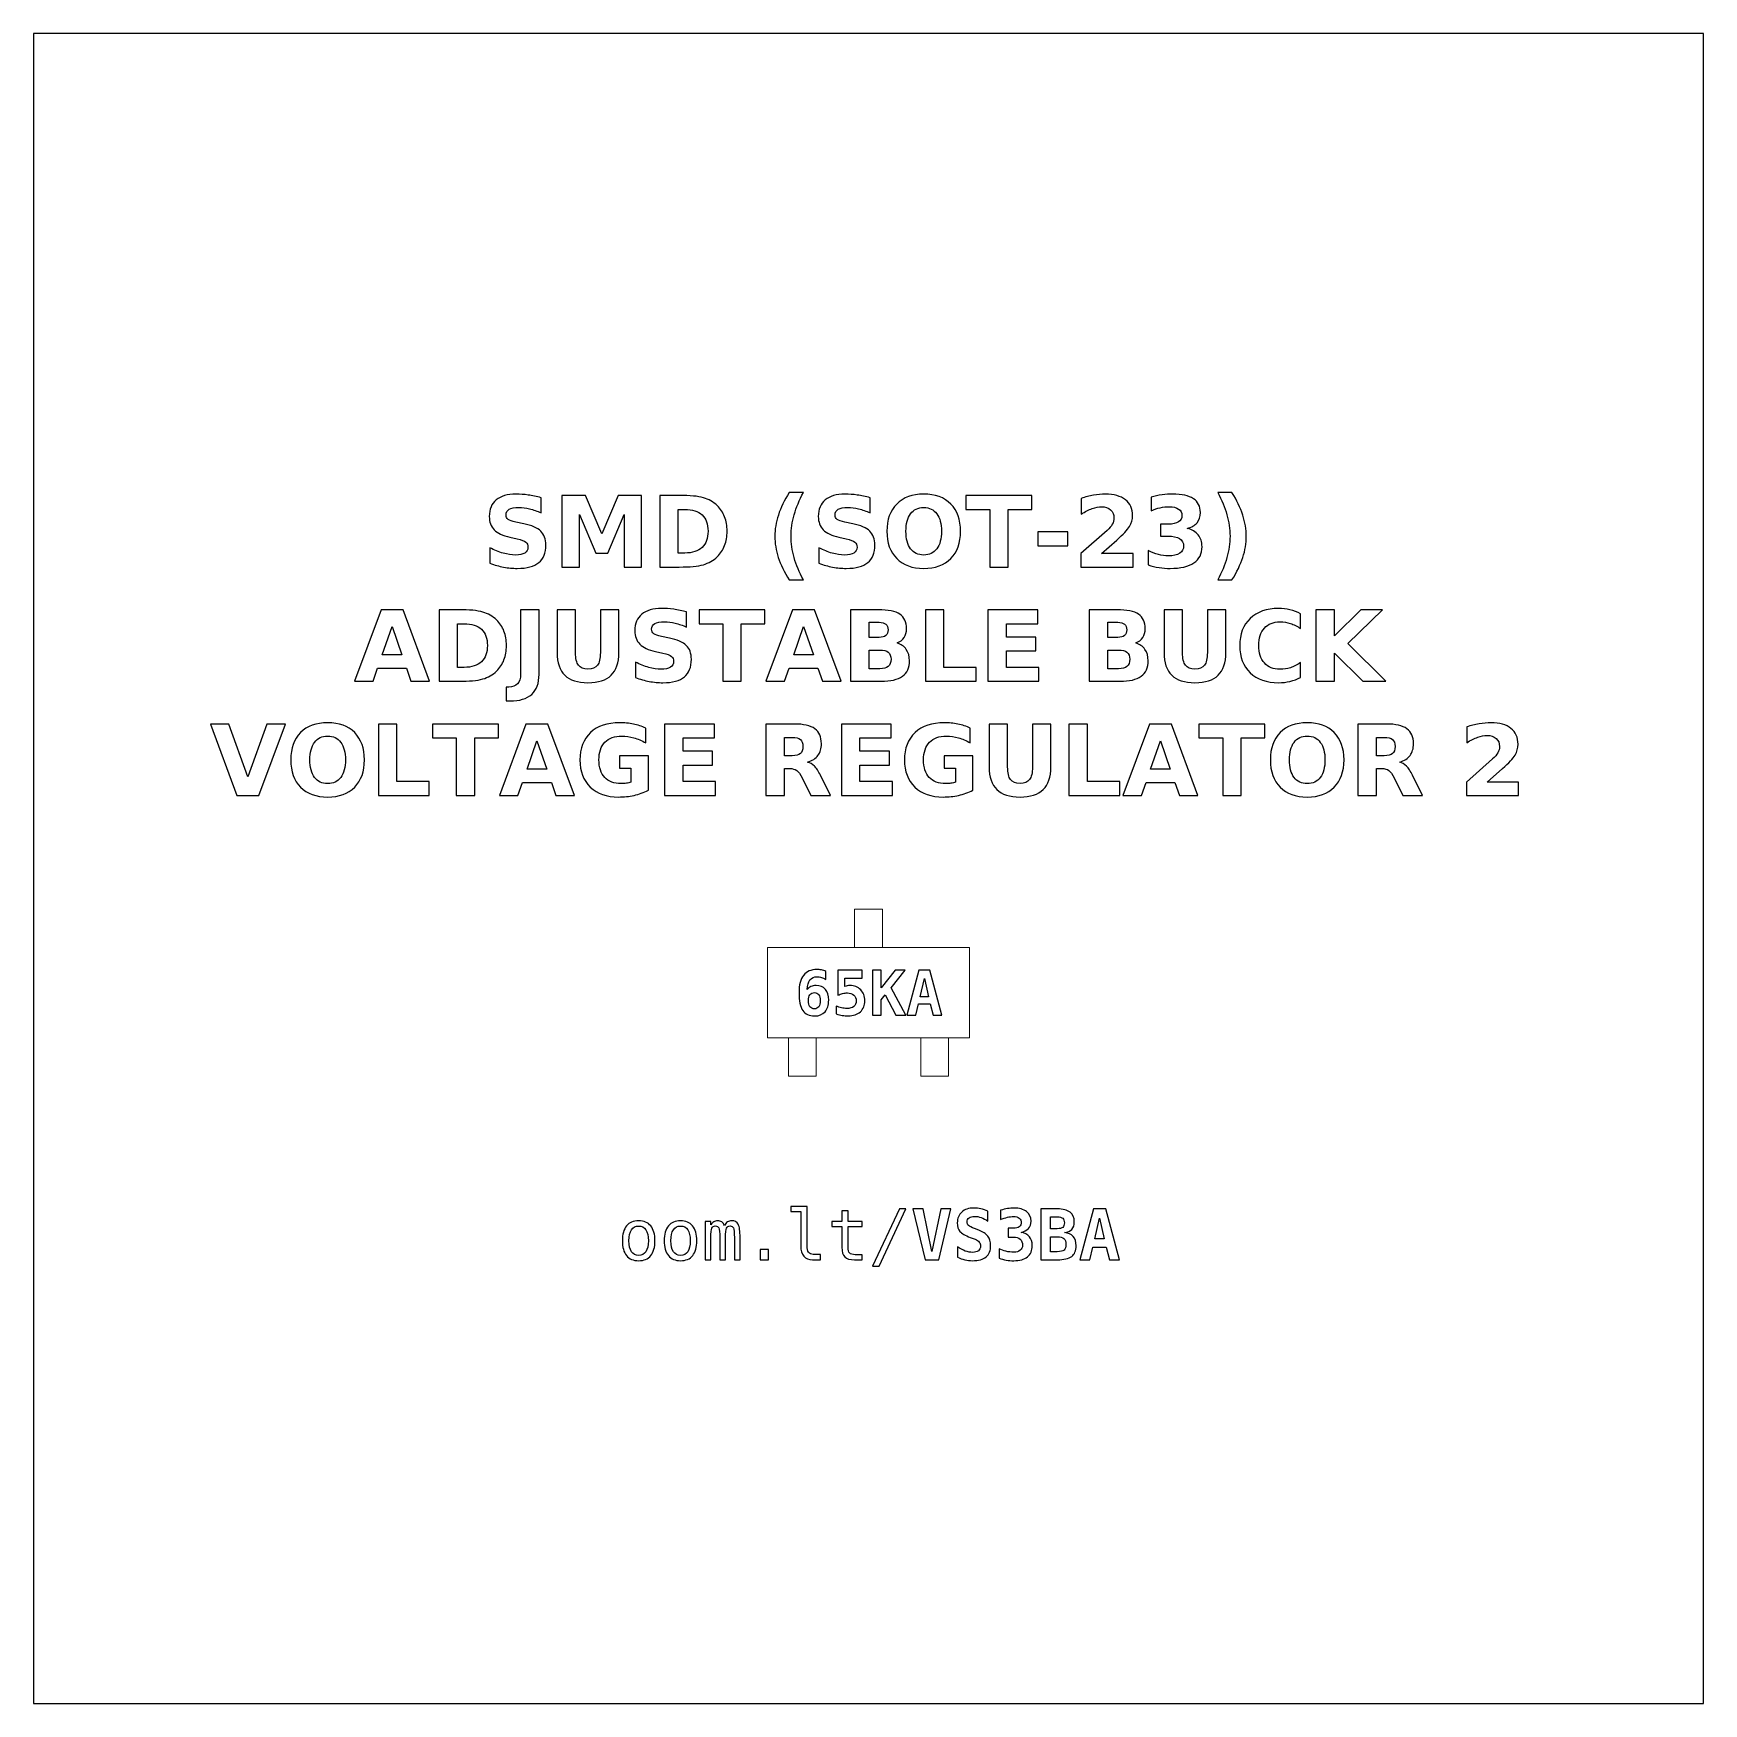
# Model space of a CAD drawing. Header units: centimetres. Extents: x -11.7 to -9.3, y -16.05 to -13.65.
import ezdxf

# ---------------------------------------------------------------- set-up
doc = ezdxf.new("R2010")
doc.units = ezdxf.units.CM
doc.header["$MEASUREMENT"] = 0
doc.layers.add('Layer 1', color=7, linetype='Continuous')

msp = doc.modelspace()

# ---------------------------------------------------------------- linework, layer by layer
at = {"layer": 'Layer 1', "color": 7}
msp.add_lwpolyline([(-11.7, -16.05), (-9.3, -16.05), (-9.3, -13.65), (-11.7, -13.65), (-11.7, -16.05)], close=True, dxfattribs=at)
at = {"layer": 'Layer 1', "color": 7, "lineweight": 9}
for points in [[(-10.52001, -14.96355), (-10.48001, -14.96355), (-10.48001, -14.90855), (-10.52001, -14.90855), (-10.52001, -14.96355)], [(-10.64501, -15.09355), (-10.35501, -15.09355), (-10.35501, -14.96355), (-10.64501, -14.96355), (-10.64501, -15.09355)], [(-10.61501, -15.14855), (-10.57501, -15.14855), (-10.57501, -15.09355), (-10.61501, -15.09355), (-10.61501, -15.14855)], [(-10.42501, -15.14855), (-10.38501, -15.14855), (-10.38501, -15.09355), (-10.42501, -15.09355), (-10.42501, -15.14855)]]:
    msp.add_lwpolyline(points, close=True, dxfattribs=at)
at = {"layer": 'Layer 1', "color": 250}
for points, knots in [([(-10.97049, -14.31715), (-10.97049, -14.31715), (-10.97049, -14.3389), (-10.97049, -14.3389), (-10.97049, -14.3389), (-10.97614, -14.33638), (-10.98166, -14.33448), (-10.98702, -14.33319), (-10.98702, -14.33319), (-10.99241, -14.33189), (-10.99749, -14.33126), (-11.00226, -14.33126), (-11.00226, -14.33126), (-11.00859, -14.33126), (-11.01329, -14.33213), (-11.01633, -14.33387), (-11.01633, -14.33387), (-11.01936, -14.33563), (-11.02087, -14.33834), (-11.02087, -14.34201), (-11.02087, -14.34201), (-11.02087, -14.34476), (-11.01986, -14.34692), (-11.01781, -14.34845), (-11.01781, -14.34845), (-11.01576, -14.34998), (-11.01205, -14.35132), (-11.00666, -14.35242), (-11.00666, -14.35242), (-11.00666, -14.35242), (-10.99537, -14.35468), (-10.99537, -14.35468), (-10.99537, -14.35468), (-10.98392, -14.35699), (-10.97581, -14.36047), (-10.97099, -14.36517), (-10.97099, -14.36517), (-10.96616, -14.36985), (-10.96374, -14.37651), (-10.96374, -14.38514), (-10.96374, -14.38514), (-10.96374, -14.3965), (-10.9671, -14.40494), (-10.97383, -14.41047), (-10.97383, -14.41047), (-10.98056, -14.41599), (-10.99083, -14.41877), (-11.00466, -14.41877), (-11.00466, -14.41877), (-11.0112, -14.41877), (-11.01774, -14.41816), (-11.0243, -14.41691), (-11.0243, -14.41691), (-11.03086, -14.41566), (-11.03745, -14.41383), (-11.04401, -14.41141), (-11.04401, -14.41141), (-11.04401, -14.41141), (-11.04401, -14.38902), (-11.04401, -14.38902), (-11.04401, -14.38902), (-11.03745, -14.3925), (-11.0311, -14.39513), (-11.02496, -14.3969), (-11.02496, -14.3969), (-11.01882, -14.39866), (-11.01292, -14.39955), (-11.00723, -14.39955), (-11.00723, -14.39955), (-11.00144, -14.39955), (-10.997, -14.39859), (-10.99392, -14.39666), (-10.99392, -14.39666), (-10.99083, -14.39473), (-10.98931, -14.39198), (-10.98931, -14.38838), (-10.98931, -14.38838), (-10.98931, -14.38518), (-10.99034, -14.38269), (-10.99243, -14.38095), (-10.99243, -14.38095), (-10.99453, -14.37921), (-10.99869, -14.37764), (-11.00495, -14.37627), (-11.00495, -14.37627), (-11.00495, -14.37627), (-11.01522, -14.37399), (-11.01522, -14.37399), (-11.01522, -14.37399), (-11.0255, -14.37178), (-11.03303, -14.36828), (-11.03778, -14.36345), (-11.03778, -14.36345), (-11.04253, -14.35863), (-11.0449, -14.35212), (-11.0449, -14.34396), (-11.0449, -14.34396), (-11.0449, -14.3337), (-11.04159, -14.32582), (-11.03498, -14.32032), (-11.03498, -14.32032), (-11.02837, -14.31479), (-11.01887, -14.31204), (-11.00645, -14.31204), (-11.00645, -14.31204), (-11.00081, -14.31204), (-10.995, -14.31247), (-10.98902, -14.31331), (-10.98902, -14.31331), (-10.98305, -14.31416), (-10.97687, -14.31543), (-10.97049, -14.31715)], [0, 0, 0, 0, 0.0357143, 0.0357143, 0.0357143, 0.0357143, 0.0714286, 0.0714286, 0.0714286, 0.0714286, 0.1071429, 0.1071429, 0.1071429, 0.1071429, 0.1428571, 0.1428571, 0.1428571, 0.1428571, 0.1785714, 0.1785714, 0.1785714, 0.1785714, 0.2142857, 0.2142857, 0.2142857, 0.2142857, 0.25, 0.25, 0.25, 0.25, 0.2857143, 0.2857143, 0.2857143, 0.2857143, 0.3214286, 0.3214286, 0.3214286, 0.3214286, 0.3571429, 0.3571429, 0.3571429, 0.3571429, 0.3928571, 0.3928571, 0.3928571, 0.3928571, 0.4285714, 0.4285714, 0.4285714, 0.4285714, 0.4642857, 0.4642857, 0.4642857, 0.4642857, 0.5, 0.5, 0.5, 0.5, 0.5357143, 0.5357143, 0.5357143, 0.5357143, 0.5714286, 0.5714286, 0.5714286, 0.5714286, 0.6071429, 0.6071429, 0.6071429, 0.6071429, 0.6428571, 0.6428571, 0.6428571, 0.6428571, 0.6785714, 0.6785714, 0.6785714, 0.6785714, 0.7142857, 0.7142857, 0.7142857, 0.7142857, 0.75, 0.75, 0.75, 0.75, 0.7857143, 0.7857143, 0.7857143, 0.7857143, 0.8214286, 0.8214286, 0.8214286, 0.8214286, 0.8571429, 0.8571429, 0.8571429, 0.8571429, 0.8928571, 0.8928571, 0.8928571, 0.8928571, 0.9285714, 0.9285714, 0.9285714, 0.9285714, 0.9642857, 0.9642857, 0.9642857, 0.9642857, 1, 1, 1, 1]), ([(-10.94046, -14.3139), (-10.94046, -14.3139), (-10.90671, -14.3139), (-10.90671, -14.3139), (-10.90671, -14.3139), (-10.90671, -14.3139), (-10.88326, -14.36896), (-10.88326, -14.36896), (-10.88326, -14.36896), (-10.88326, -14.36896), (-10.8597, -14.3139), (-10.8597, -14.3139), (-10.8597, -14.3139), (-10.8597, -14.3139), (-10.82602, -14.3139), (-10.82602, -14.3139), (-10.82602, -14.3139), (-10.82602, -14.3139), (-10.82602, -14.41677), (-10.82602, -14.41677), (-10.82602, -14.41677), (-10.82602, -14.41677), (-10.85109, -14.41677), (-10.85109, -14.41677), (-10.85109, -14.41677), (-10.85109, -14.41677), (-10.85109, -14.34153), (-10.85109, -14.34153), (-10.85109, -14.34153), (-10.85109, -14.34153), (-10.8748, -14.39699), (-10.8748, -14.39699), (-10.8748, -14.39699), (-10.8748, -14.39699), (-10.89161, -14.39699), (-10.89161, -14.39699), (-10.89161, -14.39699), (-10.89161, -14.39699), (-10.91532, -14.34153), (-10.91532, -14.34153), (-10.91532, -14.34153), (-10.91532, -14.34153), (-10.91532, -14.41677), (-10.91532, -14.41677), (-10.91532, -14.41677), (-10.91532, -14.41677), (-10.94046, -14.41677), (-10.94046, -14.41677), (-10.94046, -14.41677), (-10.94046, -14.41677), (-10.94046, -14.3139), (-10.94046, -14.3139)], [0, 0, 0, 0, 0.0769231, 0.0769231, 0.0769231, 0.0769231, 0.1538462, 0.1538462, 0.1538462, 0.1538462, 0.2307692, 0.2307692, 0.2307692, 0.2307692, 0.3076923, 0.3076923, 0.3076923, 0.3076923, 0.3846154, 0.3846154, 0.3846154, 0.3846154, 0.4615385, 0.4615385, 0.4615385, 0.4615385, 0.5384615, 0.5384615, 0.5384615, 0.5384615, 0.6153846, 0.6153846, 0.6153846, 0.6153846, 0.6923077, 0.6923077, 0.6923077, 0.6923077, 0.7692308, 0.7692308, 0.7692308, 0.7692308, 0.8461538, 0.8461538, 0.8461538, 0.8461538, 0.9230769, 0.9230769, 0.9230769, 0.9230769, 1, 1, 1, 1]), ([(-10.80003, -14.3139), (-10.80003, -14.3139), (-10.77204, -14.3139), (-10.77204, -14.3139), (-10.77204, -14.3139), (-10.75643, -14.3139), (-10.74481, -14.31501), (-10.73717, -14.31724), (-10.73717, -14.31724), (-10.72952, -14.31947), (-10.72296, -14.32324), (-10.71748, -14.32858), (-10.71748, -14.32858), (-10.71266, -14.33321), (-10.70909, -14.33857), (-10.70673, -14.34464), (-10.70673, -14.34464), (-10.70441, -14.35068), (-10.70323, -14.35755), (-10.70323, -14.36524), (-10.70323, -14.36524), (-10.70323, -14.373), (-10.70441, -14.37992), (-10.70673, -14.38601), (-10.70673, -14.38601), (-10.70909, -14.3921), (-10.71266, -14.39746), (-10.71748, -14.40209), (-10.71748, -14.40209), (-10.72301, -14.40743), (-10.72962, -14.4112), (-10.73733, -14.41343), (-10.73733, -14.41343), (-10.74505, -14.41566), (-10.75662, -14.41677), (-10.77204, -14.41677), (-10.77204, -14.41677), (-10.77204, -14.41677), (-10.80003, -14.41677), (-10.80003, -14.41677), (-10.80003, -14.41677), (-10.80003, -14.41677), (-10.80003, -14.3139), (-10.80003, -14.3139)], [0, 0, 0, 0, 0.0909091, 0.0909091, 0.0909091, 0.0909091, 0.1818182, 0.1818182, 0.1818182, 0.1818182, 0.2727273, 0.2727273, 0.2727273, 0.2727273, 0.3636364, 0.3636364, 0.3636364, 0.3636364, 0.4545455, 0.4545455, 0.4545455, 0.4545455, 0.5454545, 0.5454545, 0.5454545, 0.5454545, 0.6363636, 0.6363636, 0.6363636, 0.6363636, 0.7272727, 0.7272727, 0.7272727, 0.7272727, 0.8181818, 0.8181818, 0.8181818, 0.8181818, 0.9090909, 0.9090909, 0.9090909, 0.9090909, 1, 1, 1, 1]), ([(-10.59354, -14.43537), (-10.59354, -14.43537), (-10.614, -14.43537), (-10.614, -14.43537), (-10.614, -14.43537), (-10.62103, -14.42404), (-10.62623, -14.41324), (-10.62957, -14.40301), (-10.62957, -14.40301), (-10.63293, -14.3928), (-10.6346, -14.38267), (-10.6346, -14.3726), (-10.6346, -14.3726), (-10.6346, -14.36254), (-10.63291, -14.35235), (-10.62955, -14.34205), (-10.62955, -14.34205), (-10.62616, -14.33173), (-10.62099, -14.32096), (-10.614, -14.30969), (-10.614, -14.30969), (-10.614, -14.30969), (-10.59354, -14.30969), (-10.59354, -14.30969), (-10.59354, -14.30969), (-10.59942, -14.32058), (-10.60382, -14.33123), (-10.60676, -14.34163), (-10.60676, -14.34163), (-10.6097, -14.35202), (-10.61118, -14.3623), (-10.61118, -14.37246), (-10.61118, -14.37246), (-10.61118, -14.38262), (-10.60972, -14.3929), (-10.60681, -14.40334), (-10.60681, -14.40334), (-10.60389, -14.41376), (-10.59947, -14.42444), (-10.59354, -14.43537)], [0, 0, 0, 0, 0.1, 0.1, 0.1, 0.1, 0.2, 0.2, 0.2, 0.2, 0.3, 0.3, 0.3, 0.3, 0.4, 0.4, 0.4, 0.4, 0.5, 0.5, 0.5, 0.5, 0.6, 0.6, 0.6, 0.6, 0.7, 0.7, 0.7, 0.7, 0.8, 0.8, 0.8, 0.8, 0.9, 0.9, 0.9, 0.9, 1, 1, 1, 1]), ([(-10.4977, -14.31715), (-10.4977, -14.31715), (-10.4977, -14.3389), (-10.4977, -14.3389), (-10.4977, -14.3389), (-10.50335, -14.33638), (-10.50887, -14.33448), (-10.51423, -14.33319), (-10.51423, -14.33319), (-10.51962, -14.33189), (-10.5247, -14.33126), (-10.52947, -14.33126), (-10.52947, -14.33126), (-10.5358, -14.33126), (-10.5405, -14.33213), (-10.54354, -14.33387), (-10.54354, -14.33387), (-10.54657, -14.33563), (-10.54808, -14.33834), (-10.54808, -14.34201), (-10.54808, -14.34201), (-10.54808, -14.34476), (-10.54707, -14.34692), (-10.54502, -14.34845), (-10.54502, -14.34845), (-10.54297, -14.34998), (-10.53926, -14.35132), (-10.53387, -14.35242), (-10.53387, -14.35242), (-10.53387, -14.35242), (-10.52258, -14.35468), (-10.52258, -14.35468), (-10.52258, -14.35468), (-10.51113, -14.35699), (-10.50302, -14.36047), (-10.4982, -14.36517), (-10.4982, -14.36517), (-10.49337, -14.36985), (-10.49095, -14.37651), (-10.49095, -14.38514), (-10.49095, -14.38514), (-10.49095, -14.3965), (-10.49431, -14.40494), (-10.50104, -14.41047), (-10.50104, -14.41047), (-10.50777, -14.41599), (-10.51804, -14.41877), (-10.53187, -14.41877), (-10.53187, -14.41877), (-10.53841, -14.41877), (-10.54495, -14.41816), (-10.55151, -14.41691), (-10.55151, -14.41691), (-10.55807, -14.41566), (-10.56466, -14.41383), (-10.57122, -14.41141), (-10.57122, -14.41141), (-10.57122, -14.41141), (-10.57122, -14.38902), (-10.57122, -14.38902), (-10.57122, -14.38902), (-10.56466, -14.3925), (-10.55831, -14.39513), (-10.55217, -14.3969), (-10.55217, -14.3969), (-10.54603, -14.39866), (-10.54013, -14.39955), (-10.53444, -14.39955), (-10.53444, -14.39955), (-10.52865, -14.39955), (-10.52421, -14.39859), (-10.52113, -14.39666), (-10.52113, -14.39666), (-10.51804, -14.39473), (-10.51652, -14.39198), (-10.51652, -14.38838), (-10.51652, -14.38838), (-10.51652, -14.38518), (-10.51755, -14.38269), (-10.51964, -14.38095), (-10.51964, -14.38095), (-10.52174, -14.37921), (-10.5259, -14.37764), (-10.53216, -14.37627), (-10.53216, -14.37627), (-10.53216, -14.37627), (-10.54243, -14.37399), (-10.54243, -14.37399), (-10.54243, -14.37399), (-10.55271, -14.37178), (-10.56024, -14.36828), (-10.56499, -14.36345), (-10.56499, -14.36345), (-10.56974, -14.35863), (-10.57211, -14.35212), (-10.57211, -14.34396), (-10.57211, -14.34396), (-10.57211, -14.3337), (-10.5688, -14.32582), (-10.56219, -14.32032), (-10.56219, -14.32032), (-10.55558, -14.31479), (-10.54608, -14.31204), (-10.53366, -14.31204), (-10.53366, -14.31204), (-10.52802, -14.31204), (-10.52221, -14.31247), (-10.51623, -14.31331), (-10.51623, -14.31331), (-10.51026, -14.31416), (-10.50408, -14.31543), (-10.4977, -14.31715)], [0, 0, 0, 0, 0.0357143, 0.0357143, 0.0357143, 0.0357143, 0.0714286, 0.0714286, 0.0714286, 0.0714286, 0.1071429, 0.1071429, 0.1071429, 0.1071429, 0.1428571, 0.1428571, 0.1428571, 0.1428571, 0.1785714, 0.1785714, 0.1785714, 0.1785714, 0.2142857, 0.2142857, 0.2142857, 0.2142857, 0.25, 0.25, 0.25, 0.25, 0.2857143, 0.2857143, 0.2857143, 0.2857143, 0.3214286, 0.3214286, 0.3214286, 0.3214286, 0.3571429, 0.3571429, 0.3571429, 0.3571429, 0.3928571, 0.3928571, 0.3928571, 0.3928571, 0.4285714, 0.4285714, 0.4285714, 0.4285714, 0.4642857, 0.4642857, 0.4642857, 0.4642857, 0.5, 0.5, 0.5, 0.5, 0.5357143, 0.5357143, 0.5357143, 0.5357143, 0.5714286, 0.5714286, 0.5714286, 0.5714286, 0.6071429, 0.6071429, 0.6071429, 0.6071429, 0.6428571, 0.6428571, 0.6428571, 0.6428571, 0.6785714, 0.6785714, 0.6785714, 0.6785714, 0.7142857, 0.7142857, 0.7142857, 0.7142857, 0.75, 0.75, 0.75, 0.75, 0.7857143, 0.7857143, 0.7857143, 0.7857143, 0.8214286, 0.8214286, 0.8214286, 0.8214286, 0.8571429, 0.8571429, 0.8571429, 0.8571429, 0.8928571, 0.8928571, 0.8928571, 0.8928571, 0.9285714, 0.9285714, 0.9285714, 0.9285714, 0.9642857, 0.9642857, 0.9642857, 0.9642857, 1, 1, 1, 1]), ([(-10.42068, -14.31204), (-10.40415, -14.31204), (-10.39119, -14.31677), (-10.38183, -14.32625), (-10.38183, -14.32625), (-10.37245, -14.3357), (-10.36777, -14.34875), (-10.36777, -14.36543), (-10.36777, -14.36543), (-10.36777, -14.38206), (-10.37245, -14.39511), (-10.38183, -14.40456), (-10.38183, -14.40456), (-10.39119, -14.41404), (-10.40415, -14.41877), (-10.42068, -14.41877), (-10.42068, -14.41877), (-10.43717, -14.41877), (-10.4501, -14.41404), (-10.45951, -14.40456), (-10.45951, -14.40456), (-10.46889, -14.39511), (-10.4736, -14.38206), (-10.4736, -14.36543), (-10.4736, -14.36543), (-10.4736, -14.34875), (-10.46889, -14.3357), (-10.45951, -14.32625), (-10.45951, -14.32625), (-10.4501, -14.31677), (-10.43717, -14.31204), (-10.42068, -14.31204)], [0, 0, 0, 0, 0.125, 0.125, 0.125, 0.125, 0.25, 0.25, 0.25, 0.25, 0.375, 0.375, 0.375, 0.375, 0.5, 0.5, 0.5, 0.5, 0.625, 0.625, 0.625, 0.625, 0.75, 0.75, 0.75, 0.75, 0.875, 0.875, 0.875, 0.875, 1, 1, 1, 1]), ([(-10.35998, -14.3139), (-10.35998, -14.3139), (-10.26518, -14.3139), (-10.26518, -14.3139), (-10.26518, -14.3139), (-10.26518, -14.3139), (-10.26518, -14.33396), (-10.26518, -14.33396), (-10.26518, -14.33396), (-10.26518, -14.33396), (-10.29928, -14.33396), (-10.29928, -14.33396), (-10.29928, -14.33396), (-10.29928, -14.33396), (-10.29928, -14.41677), (-10.29928, -14.41677), (-10.29928, -14.41677), (-10.29928, -14.41677), (-10.32581, -14.41677), (-10.32581, -14.41677), (-10.32581, -14.41677), (-10.32581, -14.41677), (-10.32581, -14.33396), (-10.32581, -14.33396), (-10.32581, -14.33396), (-10.32581, -14.33396), (-10.35998, -14.33396), (-10.35998, -14.33396), (-10.35998, -14.33396), (-10.35998, -14.33396), (-10.35998, -14.3139), (-10.35998, -14.3139)], [0, 0, 0, 0, 0.125, 0.125, 0.125, 0.125, 0.25, 0.25, 0.25, 0.25, 0.375, 0.375, 0.375, 0.375, 0.5, 0.5, 0.5, 0.5, 0.625, 0.625, 0.625, 0.625, 0.75, 0.75, 0.75, 0.75, 0.875, 0.875, 0.875, 0.875, 1, 1, 1, 1]), ([(-10.16518, -14.39727), (-10.16518, -14.39727), (-10.1199, -14.39727), (-10.1199, -14.39727), (-10.1199, -14.39727), (-10.1199, -14.39727), (-10.1199, -14.41677), (-10.1199, -14.41677), (-10.1199, -14.41677), (-10.1199, -14.41677), (-10.19467, -14.41677), (-10.19467, -14.41677), (-10.19467, -14.41677), (-10.19467, -14.41677), (-10.19467, -14.39727), (-10.19467, -14.39727), (-10.19467, -14.39727), (-10.19467, -14.39727), (-10.15711, -14.36414), (-10.15711, -14.36414), (-10.15711, -14.36414), (-10.15375, -14.3611), (-10.15128, -14.35814), (-10.14968, -14.35525), (-10.14968, -14.35525), (-10.14806, -14.35235), (-10.14726, -14.34934), (-10.14726, -14.34621), (-10.14726, -14.34621), (-10.14726, -14.34139), (-10.14888, -14.33751), (-10.15212, -14.33457), (-10.15212, -14.33457), (-10.15535, -14.33163), (-10.15965, -14.33018), (-10.16504, -14.33018), (-10.16504, -14.33018), (-10.16917, -14.33018), (-10.17369, -14.33107), (-10.17861, -14.33283), (-10.17861, -14.33283), (-10.18352, -14.3346), (-10.18879, -14.33723), (-10.19439, -14.34071), (-10.19439, -14.34071), (-10.19439, -14.34071), (-10.19439, -14.31811), (-10.19439, -14.31811), (-10.19439, -14.31811), (-10.18841, -14.31614), (-10.18251, -14.31463), (-10.17668, -14.3136), (-10.17668, -14.3136), (-10.17084, -14.31256), (-10.16513, -14.31204), (-10.15951, -14.31204), (-10.15951, -14.31204), (-10.14721, -14.31204), (-10.13764, -14.31475), (-10.13082, -14.32018), (-10.13082, -14.32018), (-10.124, -14.32559), (-10.12059, -14.33314), (-10.12059, -14.34285), (-10.12059, -14.34285), (-10.12059, -14.34845), (-10.12204, -14.35367), (-10.12494, -14.35852), (-10.12494, -14.35852), (-10.12783, -14.36336), (-10.13392, -14.36985), (-10.14319, -14.37799), (-10.14319, -14.37799), (-10.14319, -14.37799), (-10.16518, -14.39727), (-10.16518, -14.39727)], [0, 0, 0, 0, 0.0526316, 0.0526316, 0.0526316, 0.0526316, 0.1052632, 0.1052632, 0.1052632, 0.1052632, 0.1578947, 0.1578947, 0.1578947, 0.1578947, 0.2105263, 0.2105263, 0.2105263, 0.2105263, 0.2631579, 0.2631579, 0.2631579, 0.2631579, 0.3157895, 0.3157895, 0.3157895, 0.3157895, 0.3684211, 0.3684211, 0.3684211, 0.3684211, 0.4210526, 0.4210526, 0.4210526, 0.4210526, 0.4736842, 0.4736842, 0.4736842, 0.4736842, 0.5263158, 0.5263158, 0.5263158, 0.5263158, 0.5789474, 0.5789474, 0.5789474, 0.5789474, 0.6315789, 0.6315789, 0.6315789, 0.6315789, 0.6842105, 0.6842105, 0.6842105, 0.6842105, 0.7368421, 0.7368421, 0.7368421, 0.7368421, 0.7894737, 0.7894737, 0.7894737, 0.7894737, 0.8421053, 0.8421053, 0.8421053, 0.8421053, 0.8947368, 0.8947368, 0.8947368, 0.8947368, 0.9473684, 0.9473684, 0.9473684, 0.9473684, 1, 1, 1, 1]), ([(-10.04192, -14.36129), (-10.035, -14.36308), (-10.02971, -14.36621), (-10.02611, -14.37063), (-10.02611, -14.37063), (-10.02251, -14.37507), (-10.0207, -14.38069), (-10.0207, -14.38754), (-10.0207, -14.38754), (-10.0207, -14.39774), (-10.02461, -14.4055), (-10.03241, -14.41082), (-10.03241, -14.41082), (-10.04022, -14.41611), (-10.05161, -14.41877), (-10.06659, -14.41877), (-10.06659, -14.41877), (-10.07188, -14.41877), (-10.07717, -14.41835), (-10.08249, -14.4175), (-10.08249, -14.4175), (-10.08778, -14.41665), (-10.09302, -14.41536), (-10.09822, -14.41367), (-10.09822, -14.41367), (-10.09822, -14.41367), (-10.09822, -14.3932), (-10.09822, -14.3932), (-10.09822, -14.3932), (-10.09326, -14.39567), (-10.08834, -14.39756), (-10.08345, -14.39883), (-10.08345, -14.39883), (-10.07856, -14.40007), (-10.07374, -14.40071), (-10.06901, -14.40071), (-10.06901, -14.40071), (-10.06198, -14.40071), (-10.05659, -14.39948), (-10.05285, -14.39706), (-10.05285, -14.39706), (-10.04911, -14.39462), (-10.04723, -14.39114), (-10.04723, -14.38657), (-10.04723, -14.38657), (-10.04723, -14.38189), (-10.04916, -14.37834), (-10.05299, -14.37594), (-10.05299, -14.37594), (-10.05683, -14.37352), (-10.06249, -14.37232), (-10.06997, -14.37232), (-10.06997, -14.37232), (-10.06997, -14.37232), (-10.08058, -14.37232), (-10.08058, -14.37232), (-10.08058, -14.37232), (-10.08058, -14.37232), (-10.08058, -14.35522), (-10.08058, -14.35522), (-10.08058, -14.35522), (-10.08058, -14.35522), (-10.06943, -14.35522), (-10.06943, -14.35522), (-10.06943, -14.35522), (-10.06275, -14.35522), (-10.05781, -14.35419), (-10.05455, -14.35209), (-10.05455, -14.35209), (-10.05128, -14.35), (-10.04965, -14.34683), (-10.04965, -14.34257), (-10.04965, -14.34257), (-10.04965, -14.33862), (-10.05123, -14.33556), (-10.0544, -14.33342), (-10.0544, -14.33342), (-10.05758, -14.33126), (-10.06205, -14.33018), (-10.06783, -14.33018), (-10.06783, -14.33018), (-10.07211, -14.33018), (-10.07642, -14.33065), (-10.08079, -14.33161), (-10.08079, -14.33161), (-10.08514, -14.33257), (-10.08947, -14.33401), (-10.0938, -14.33589), (-10.0938, -14.33589), (-10.0938, -14.33589), (-10.0938, -14.31646), (-10.0938, -14.31646), (-10.0938, -14.31646), (-10.08855, -14.31498), (-10.08338, -14.31388), (-10.07823, -14.31315), (-10.07823, -14.31315), (-10.07308, -14.31242), (-10.06805, -14.31204), (-10.06308, -14.31204), (-10.06308, -14.31204), (-10.04972, -14.31204), (-10.03971, -14.31423), (-10.03307, -14.31863), (-10.03307, -14.31863), (-10.02644, -14.323), (-10.02313, -14.32961), (-10.02313, -14.33843), (-10.02313, -14.33843), (-10.02313, -14.34443), (-10.0247, -14.34937), (-10.02788, -14.3532), (-10.02788, -14.3532), (-10.03105, -14.35703), (-10.03573, -14.35974), (-10.04192, -14.36129)], [0, 0, 0, 0, 0.0344828, 0.0344828, 0.0344828, 0.0344828, 0.0689655, 0.0689655, 0.0689655, 0.0689655, 0.1034483, 0.1034483, 0.1034483, 0.1034483, 0.137931, 0.137931, 0.137931, 0.137931, 0.1724138, 0.1724138, 0.1724138, 0.1724138, 0.2068966, 0.2068966, 0.2068966, 0.2068966, 0.2413793, 0.2413793, 0.2413793, 0.2413793, 0.2758621, 0.2758621, 0.2758621, 0.2758621, 0.3103448, 0.3103448, 0.3103448, 0.3103448, 0.3448276, 0.3448276, 0.3448276, 0.3448276, 0.3793103, 0.3793103, 0.3793103, 0.3793103, 0.4137931, 0.4137931, 0.4137931, 0.4137931, 0.4482759, 0.4482759, 0.4482759, 0.4482759, 0.4827586, 0.4827586, 0.4827586, 0.4827586, 0.5172414, 0.5172414, 0.5172414, 0.5172414, 0.5517241, 0.5517241, 0.5517241, 0.5517241, 0.5862069, 0.5862069, 0.5862069, 0.5862069, 0.6206897, 0.6206897, 0.6206897, 0.6206897, 0.6551724, 0.6551724, 0.6551724, 0.6551724, 0.6896552, 0.6896552, 0.6896552, 0.6896552, 0.7241379, 0.7241379, 0.7241379, 0.7241379, 0.7586207, 0.7586207, 0.7586207, 0.7586207, 0.7931034, 0.7931034, 0.7931034, 0.7931034, 0.8275862, 0.8275862, 0.8275862, 0.8275862, 0.862069, 0.862069, 0.862069, 0.862069, 0.8965517, 0.8965517, 0.8965517, 0.8965517, 0.9310345, 0.9310345, 0.9310345, 0.9310345, 0.9655172, 0.9655172, 0.9655172, 0.9655172, 1, 1, 1, 1]), ([(-9.99817, -14.43537), (-9.99229, -14.42444), (-9.98787, -14.41376), (-9.98493, -14.40334), (-9.98493, -14.40334), (-9.98199, -14.3929), (-9.98053, -14.38262), (-9.98053, -14.37246), (-9.98053, -14.37246), (-9.98053, -14.3623), (-9.98199, -14.35202), (-9.98493, -14.34163), (-9.98493, -14.34163), (-9.98787, -14.33123), (-9.99229, -14.32058), (-9.99817, -14.30969), (-9.99817, -14.30969), (-9.99817, -14.30969), (-9.97771, -14.30969), (-9.97771, -14.30969), (-9.97771, -14.30969), (-9.97073, -14.32096), (-9.96555, -14.33173), (-9.96216, -14.34205), (-9.96216, -14.34205), (-9.9588, -14.35235), (-9.95711, -14.36254), (-9.95711, -14.3726), (-9.95711, -14.3726), (-9.95711, -14.38267), (-9.95878, -14.3928), (-9.96214, -14.40301), (-9.96214, -14.40301), (-9.96548, -14.41324), (-9.97068, -14.42404), (-9.97771, -14.43537), (-9.97771, -14.43537), (-9.97771, -14.43537), (-9.99817, -14.43537), (-9.99817, -14.43537)], [0, 0, 0, 0, 0.1, 0.1, 0.1, 0.1, 0.2, 0.2, 0.2, 0.2, 0.3, 0.3, 0.3, 0.3, 0.4, 0.4, 0.4, 0.4, 0.5, 0.5, 0.5, 0.5, 0.6, 0.6, 0.6, 0.6, 0.7, 0.7, 0.7, 0.7, 0.8, 0.8, 0.8, 0.8, 0.9, 0.9, 0.9, 0.9, 1, 1, 1, 1]), ([(-10.7735, -14.33396), (-10.7735, -14.33396), (-10.7735, -14.39671), (-10.7735, -14.39671), (-10.7735, -14.39671), (-10.7735, -14.39671), (-10.764, -14.39671), (-10.764, -14.39671), (-10.764, -14.39671), (-10.75316, -14.39671), (-10.74488, -14.39403), (-10.73917, -14.38864), (-10.73917, -14.38864), (-10.73345, -14.38328), (-10.73058, -14.37547), (-10.73058, -14.36524), (-10.73058, -14.36524), (-10.73058, -14.35503), (-10.73343, -14.34727), (-10.73912, -14.34196), (-10.73912, -14.34196), (-10.74481, -14.33662), (-10.75311, -14.33396), (-10.764, -14.33396), (-10.764, -14.33396), (-10.764, -14.33396), (-10.7735, -14.33396), (-10.7735, -14.33396)], [0, 0, 0, 0, 0.1428571, 0.1428571, 0.1428571, 0.1428571, 0.2857143, 0.2857143, 0.2857143, 0.2857143, 0.4285714, 0.4285714, 0.4285714, 0.4285714, 0.5714286, 0.5714286, 0.5714286, 0.5714286, 0.7142857, 0.7142857, 0.7142857, 0.7142857, 0.8571429, 0.8571429, 0.8571429, 0.8571429, 1, 1, 1, 1]), ([(-10.42068, -14.33126), (-10.42877, -14.33126), (-10.43503, -14.33424), (-10.4395, -14.34022), (-10.4395, -14.34022), (-10.44394, -14.34619), (-10.44618, -14.35459), (-10.44618, -14.36543), (-10.44618, -14.36543), (-10.44618, -14.37625), (-10.44394, -14.38462), (-10.4395, -14.39059), (-10.4395, -14.39059), (-10.43503, -14.39657), (-10.42877, -14.39955), (-10.42068, -14.39955), (-10.42068, -14.39955), (-10.41254, -14.39955), (-10.40627, -14.39657), (-10.4018, -14.39059), (-10.4018, -14.39059), (-10.39735, -14.38462), (-10.39512, -14.37625), (-10.39512, -14.36543), (-10.39512, -14.36543), (-10.39512, -14.35459), (-10.39735, -14.34619), (-10.4018, -14.34022), (-10.4018, -14.34022), (-10.40627, -14.33424), (-10.41254, -14.33126), (-10.42068, -14.33126)], [0, 0, 0, 0, 0.125, 0.125, 0.125, 0.125, 0.25, 0.25, 0.25, 0.25, 0.375, 0.375, 0.375, 0.375, 0.5, 0.5, 0.5, 0.5, 0.625, 0.625, 0.625, 0.625, 0.75, 0.75, 0.75, 0.75, 0.875, 0.875, 0.875, 0.875, 1, 1, 1, 1]), ([(-10.25676, -14.36614), (-10.25676, -14.36614), (-10.21348, -14.36614), (-10.21348, -14.36614), (-10.21348, -14.36614), (-10.21348, -14.36614), (-10.21348, -14.3862), (-10.21348, -14.3862), (-10.21348, -14.3862), (-10.21348, -14.3862), (-10.25676, -14.3862), (-10.25676, -14.3862), (-10.25676, -14.3862), (-10.25676, -14.3862), (-10.25676, -14.36614), (-10.25676, -14.36614)], [0, 0, 0, 0, 0.25, 0.25, 0.25, 0.25, 0.5, 0.5, 0.5, 0.5, 0.75, 0.75, 0.75, 0.75, 1, 1, 1, 1]), ([(-11.16388, -14.5623), (-11.16388, -14.5623), (-11.20537, -14.5623), (-11.20537, -14.5623), (-11.20537, -14.5623), (-11.20537, -14.5623), (-11.21191, -14.58102), (-11.21191, -14.58102), (-11.21191, -14.58102), (-11.21191, -14.58102), (-11.23858, -14.58102), (-11.23858, -14.58102), (-11.23858, -14.58102), (-11.23858, -14.58102), (-11.20048, -14.47815), (-11.20048, -14.47815), (-11.20048, -14.47815), (-11.20048, -14.47815), (-11.16885, -14.47815), (-11.16885, -14.47815), (-11.16885, -14.47815), (-11.16885, -14.47815), (-11.13075, -14.58102), (-11.13075, -14.58102), (-11.13075, -14.58102), (-11.13075, -14.58102), (-11.15742, -14.58102), (-11.15742, -14.58102), (-11.15742, -14.58102), (-11.15742, -14.58102), (-11.16388, -14.5623), (-11.16388, -14.5623)], [0, 0, 0, 0, 0.125, 0.125, 0.125, 0.125, 0.25, 0.25, 0.25, 0.25, 0.375, 0.375, 0.375, 0.375, 0.5, 0.5, 0.5, 0.5, 0.625, 0.625, 0.625, 0.625, 0.75, 0.75, 0.75, 0.75, 0.875, 0.875, 0.875, 0.875, 1, 1, 1, 1]), ([(-11.11708, -14.47815), (-11.11708, -14.47815), (-11.08909, -14.47815), (-11.08909, -14.47815), (-11.08909, -14.47815), (-11.07348, -14.47815), (-11.06186, -14.47926), (-11.05422, -14.48149), (-11.05422, -14.48149), (-11.04657, -14.48372), (-11.04001, -14.48749), (-11.03453, -14.49283), (-11.03453, -14.49283), (-11.02971, -14.49746), (-11.02614, -14.50282), (-11.02378, -14.50889), (-11.02378, -14.50889), (-11.02146, -14.51493), (-11.02028, -14.5218), (-11.02028, -14.52949), (-11.02028, -14.52949), (-11.02028, -14.53725), (-11.02146, -14.54417), (-11.02378, -14.55026), (-11.02378, -14.55026), (-11.02614, -14.55635), (-11.02971, -14.56171), (-11.03453, -14.56634), (-11.03453, -14.56634), (-11.04006, -14.57168), (-11.04667, -14.57545), (-11.05438, -14.57768), (-11.05438, -14.57768), (-11.0621, -14.57991), (-11.07367, -14.58102), (-11.08909, -14.58102), (-11.08909, -14.58102), (-11.08909, -14.58102), (-11.11708, -14.58102), (-11.11708, -14.58102), (-11.11708, -14.58102), (-11.11708, -14.58102), (-11.11708, -14.47815), (-11.11708, -14.47815)], [0, 0, 0, 0, 0.0909091, 0.0909091, 0.0909091, 0.0909091, 0.1818182, 0.1818182, 0.1818182, 0.1818182, 0.2727273, 0.2727273, 0.2727273, 0.2727273, 0.3636364, 0.3636364, 0.3636364, 0.3636364, 0.4545455, 0.4545455, 0.4545455, 0.4545455, 0.5454545, 0.5454545, 0.5454545, 0.5454545, 0.6363636, 0.6363636, 0.6363636, 0.6363636, 0.7272727, 0.7272727, 0.7272727, 0.7272727, 0.8181818, 0.8181818, 0.8181818, 0.8181818, 0.9090909, 0.9090909, 0.9090909, 0.9090909, 1, 1, 1, 1]), ([(-10.99996, -14.47815), (-10.99996, -14.47815), (-10.97343, -14.47815), (-10.97343, -14.47815), (-10.97343, -14.47815), (-10.97343, -14.47815), (-10.97343, -14.57102), (-10.97343, -14.57102), (-10.97343, -14.57102), (-10.97343, -14.58384), (-10.97691, -14.59341), (-10.98387, -14.59976), (-10.98387, -14.59976), (-10.99084, -14.60609), (-11.00137, -14.60927), (-11.01546, -14.60927), (-11.01546, -14.60927), (-11.01546, -14.60927), (-11.02085, -14.60927), (-11.02085, -14.60927), (-11.02085, -14.60927), (-11.02085, -14.60927), (-11.02085, -14.5892), (-11.02085, -14.5892), (-11.02085, -14.5892), (-11.02085, -14.5892), (-11.01671, -14.5892), (-11.01671, -14.5892), (-11.01671, -14.5892), (-11.0112, -14.5892), (-11.00702, -14.58768), (-11.00419, -14.58459), (-11.00419, -14.58459), (-11.00137, -14.58151), (-10.99996, -14.577), (-10.99996, -14.57102), (-10.99996, -14.57102), (-10.99996, -14.57102), (-10.99996, -14.47815), (-10.99996, -14.47815)], [0, 0, 0, 0, 0.1, 0.1, 0.1, 0.1, 0.2, 0.2, 0.2, 0.2, 0.3, 0.3, 0.3, 0.3, 0.4, 0.4, 0.4, 0.4, 0.5, 0.5, 0.5, 0.5, 0.6, 0.6, 0.6, 0.6, 0.7, 0.7, 0.7, 0.7, 0.8, 0.8, 0.8, 0.8, 0.9, 0.9, 0.9, 0.9, 1, 1, 1, 1]), ([(-10.94747, -14.47815), (-10.94747, -14.47815), (-10.92094, -14.47815), (-10.92094, -14.47815), (-10.92094, -14.47815), (-10.92094, -14.47815), (-10.92094, -14.53982), (-10.92094, -14.53982), (-10.92094, -14.53982), (-10.92094, -14.54831), (-10.91956, -14.5544), (-10.91678, -14.55804), (-10.91678, -14.55804), (-10.914, -14.56169), (-10.90947, -14.56352), (-10.90316, -14.56352), (-10.90316, -14.56352), (-10.89681, -14.56352), (-10.89225, -14.56169), (-10.88948, -14.55804), (-10.88948, -14.55804), (-10.8867, -14.5544), (-10.88531, -14.54831), (-10.88531, -14.53982), (-10.88531, -14.53982), (-10.88531, -14.53982), (-10.88531, -14.47815), (-10.88531, -14.47815), (-10.88531, -14.47815), (-10.88531, -14.47815), (-10.85878, -14.47815), (-10.85878, -14.47815), (-10.85878, -14.47815), (-10.85878, -14.47815), (-10.85878, -14.53982), (-10.85878, -14.53982), (-10.85878, -14.53982), (-10.85878, -14.55437), (-10.86243, -14.56522), (-10.86974, -14.57234), (-10.86974, -14.57234), (-10.87703, -14.57947), (-10.88818, -14.58302), (-10.90316, -14.58302), (-10.90316, -14.58302), (-10.9181, -14.58302), (-10.92922, -14.57947), (-10.93651, -14.57234), (-10.93651, -14.57234), (-10.94383, -14.56522), (-10.94747, -14.55437), (-10.94747, -14.53982), (-10.94747, -14.53982), (-10.94747, -14.53982), (-10.94747, -14.47815), (-10.94747, -14.47815)], [0, 0, 0, 0, 0.0714286, 0.0714286, 0.0714286, 0.0714286, 0.1428571, 0.1428571, 0.1428571, 0.1428571, 0.2142857, 0.2142857, 0.2142857, 0.2142857, 0.2857143, 0.2857143, 0.2857143, 0.2857143, 0.3571429, 0.3571429, 0.3571429, 0.3571429, 0.4285714, 0.4285714, 0.4285714, 0.4285714, 0.5, 0.5, 0.5, 0.5, 0.5714286, 0.5714286, 0.5714286, 0.5714286, 0.6428571, 0.6428571, 0.6428571, 0.6428571, 0.7142857, 0.7142857, 0.7142857, 0.7142857, 0.7857143, 0.7857143, 0.7857143, 0.7857143, 0.8571429, 0.8571429, 0.8571429, 0.8571429, 0.9285714, 0.9285714, 0.9285714, 0.9285714, 1, 1, 1, 1]), ([(-10.7613, -14.4814), (-10.7613, -14.4814), (-10.7613, -14.50315), (-10.7613, -14.50315), (-10.7613, -14.50315), (-10.76695, -14.50063), (-10.77247, -14.49873), (-10.77783, -14.49744), (-10.77783, -14.49744), (-10.78322, -14.49614), (-10.7883, -14.49551), (-10.79307, -14.49551), (-10.79307, -14.49551), (-10.7994, -14.49551), (-10.8041, -14.49638), (-10.80714, -14.49812), (-10.80714, -14.49812), (-10.81017, -14.49988), (-10.81168, -14.50259), (-10.81168, -14.50626), (-10.81168, -14.50626), (-10.81168, -14.50901), (-10.81067, -14.51117), (-10.80862, -14.5127), (-10.80862, -14.5127), (-10.80657, -14.51423), (-10.80286, -14.51557), (-10.79747, -14.51667), (-10.79747, -14.51667), (-10.79747, -14.51667), (-10.78618, -14.51893), (-10.78618, -14.51893), (-10.78618, -14.51893), (-10.77473, -14.52124), (-10.76662, -14.52472), (-10.7618, -14.52942), (-10.7618, -14.52942), (-10.75697, -14.5341), (-10.75455, -14.54076), (-10.75455, -14.54939), (-10.75455, -14.54939), (-10.75455, -14.56075), (-10.75791, -14.56919), (-10.76464, -14.57472), (-10.76464, -14.57472), (-10.77137, -14.58024), (-10.78164, -14.58302), (-10.79547, -14.58302), (-10.79547, -14.58302), (-10.80201, -14.58302), (-10.80855, -14.58241), (-10.81511, -14.58116), (-10.81511, -14.58116), (-10.82167, -14.57991), (-10.82826, -14.57808), (-10.83482, -14.57566), (-10.83482, -14.57566), (-10.83482, -14.57566), (-10.83482, -14.55327), (-10.83482, -14.55327), (-10.83482, -14.55327), (-10.82826, -14.55675), (-10.82191, -14.55938), (-10.81577, -14.56115), (-10.81577, -14.56115), (-10.80963, -14.56291), (-10.80373, -14.5638), (-10.79804, -14.5638), (-10.79804, -14.5638), (-10.79225, -14.5638), (-10.78781, -14.56284), (-10.78473, -14.56091), (-10.78473, -14.56091), (-10.78164, -14.55898), (-10.78012, -14.55623), (-10.78012, -14.55263), (-10.78012, -14.55263), (-10.78012, -14.54943), (-10.78115, -14.54694), (-10.78324, -14.5452), (-10.78324, -14.5452), (-10.78534, -14.54346), (-10.7895, -14.54189), (-10.79576, -14.54052), (-10.79576, -14.54052), (-10.79576, -14.54052), (-10.80603, -14.53824), (-10.80603, -14.53824), (-10.80603, -14.53824), (-10.81631, -14.53603), (-10.82384, -14.53253), (-10.82859, -14.5277), (-10.82859, -14.5277), (-10.83334, -14.52288), (-10.83571, -14.51637), (-10.83571, -14.50821), (-10.83571, -14.50821), (-10.83571, -14.49795), (-10.8324, -14.49007), (-10.82579, -14.48457), (-10.82579, -14.48457), (-10.81918, -14.47904), (-10.80968, -14.47629), (-10.79726, -14.47629), (-10.79726, -14.47629), (-10.79162, -14.47629), (-10.78581, -14.47672), (-10.77983, -14.47756), (-10.77983, -14.47756), (-10.77386, -14.47841), (-10.76768, -14.47968), (-10.7613, -14.4814)], [0, 0, 0, 0, 0.0357143, 0.0357143, 0.0357143, 0.0357143, 0.0714286, 0.0714286, 0.0714286, 0.0714286, 0.1071429, 0.1071429, 0.1071429, 0.1071429, 0.1428571, 0.1428571, 0.1428571, 0.1428571, 0.1785714, 0.1785714, 0.1785714, 0.1785714, 0.2142857, 0.2142857, 0.2142857, 0.2142857, 0.25, 0.25, 0.25, 0.25, 0.2857143, 0.2857143, 0.2857143, 0.2857143, 0.3214286, 0.3214286, 0.3214286, 0.3214286, 0.3571429, 0.3571429, 0.3571429, 0.3571429, 0.3928571, 0.3928571, 0.3928571, 0.3928571, 0.4285714, 0.4285714, 0.4285714, 0.4285714, 0.4642857, 0.4642857, 0.4642857, 0.4642857, 0.5, 0.5, 0.5, 0.5, 0.5357143, 0.5357143, 0.5357143, 0.5357143, 0.5714286, 0.5714286, 0.5714286, 0.5714286, 0.6071429, 0.6071429, 0.6071429, 0.6071429, 0.6428571, 0.6428571, 0.6428571, 0.6428571, 0.6785714, 0.6785714, 0.6785714, 0.6785714, 0.7142857, 0.7142857, 0.7142857, 0.7142857, 0.75, 0.75, 0.75, 0.75, 0.7857143, 0.7857143, 0.7857143, 0.7857143, 0.8214286, 0.8214286, 0.8214286, 0.8214286, 0.8571429, 0.8571429, 0.8571429, 0.8571429, 0.8928571, 0.8928571, 0.8928571, 0.8928571, 0.9285714, 0.9285714, 0.9285714, 0.9285714, 0.9642857, 0.9642857, 0.9642857, 0.9642857, 1, 1, 1, 1]), ([(-10.74355, -14.47815), (-10.74355, -14.47815), (-10.64875, -14.47815), (-10.64875, -14.47815), (-10.64875, -14.47815), (-10.64875, -14.47815), (-10.64875, -14.49821), (-10.64875, -14.49821), (-10.64875, -14.49821), (-10.64875, -14.49821), (-10.68285, -14.49821), (-10.68285, -14.49821), (-10.68285, -14.49821), (-10.68285, -14.49821), (-10.68285, -14.58102), (-10.68285, -14.58102), (-10.68285, -14.58102), (-10.68285, -14.58102), (-10.70938, -14.58102), (-10.70938, -14.58102), (-10.70938, -14.58102), (-10.70938, -14.58102), (-10.70938, -14.49821), (-10.70938, -14.49821), (-10.70938, -14.49821), (-10.70938, -14.49821), (-10.74355, -14.49821), (-10.74355, -14.49821), (-10.74355, -14.49821), (-10.74355, -14.49821), (-10.74355, -14.47815), (-10.74355, -14.47815)], [0, 0, 0, 0, 0.125, 0.125, 0.125, 0.125, 0.25, 0.25, 0.25, 0.25, 0.375, 0.375, 0.375, 0.375, 0.5, 0.5, 0.5, 0.5, 0.625, 0.625, 0.625, 0.625, 0.75, 0.75, 0.75, 0.75, 0.875, 0.875, 0.875, 0.875, 1, 1, 1, 1]), ([(-10.57259, -14.5623), (-10.57259, -14.5623), (-10.61408, -14.5623), (-10.61408, -14.5623), (-10.61408, -14.5623), (-10.61408, -14.5623), (-10.62062, -14.58102), (-10.62062, -14.58102), (-10.62062, -14.58102), (-10.62062, -14.58102), (-10.64729, -14.58102), (-10.64729, -14.58102), (-10.64729, -14.58102), (-10.64729, -14.58102), (-10.60919, -14.47815), (-10.60919, -14.47815), (-10.60919, -14.47815), (-10.60919, -14.47815), (-10.57756, -14.47815), (-10.57756, -14.47815), (-10.57756, -14.47815), (-10.57756, -14.47815), (-10.53946, -14.58102), (-10.53946, -14.58102), (-10.53946, -14.58102), (-10.53946, -14.58102), (-10.56613, -14.58102), (-10.56613, -14.58102), (-10.56613, -14.58102), (-10.56613, -14.58102), (-10.57259, -14.5623), (-10.57259, -14.5623)], [0, 0, 0, 0, 0.125, 0.125, 0.125, 0.125, 0.25, 0.25, 0.25, 0.25, 0.375, 0.375, 0.375, 0.375, 0.5, 0.5, 0.5, 0.5, 0.625, 0.625, 0.625, 0.625, 0.75, 0.75, 0.75, 0.75, 0.875, 0.875, 0.875, 0.875, 1, 1, 1, 1]), ([(-10.45902, -14.52596), (-10.45333, -14.52761), (-10.44891, -14.53067), (-10.44578, -14.53514), (-10.44578, -14.53514), (-10.44265, -14.53958), (-10.4411, -14.54506), (-10.4411, -14.55153), (-10.4411, -14.55153), (-10.4411, -14.56145), (-10.44447, -14.56884), (-10.45117, -14.57371), (-10.45117, -14.57371), (-10.45787, -14.57857), (-10.46808, -14.58102), (-10.48177, -14.58102), (-10.48177, -14.58102), (-10.48177, -14.58102), (-10.52579, -14.58102), (-10.52579, -14.58102), (-10.52579, -14.58102), (-10.52579, -14.58102), (-10.52579, -14.47815), (-10.52579, -14.47815), (-10.52579, -14.47815), (-10.52579, -14.47815), (-10.48597, -14.47815), (-10.48597, -14.47815), (-10.48597, -14.47815), (-10.47168, -14.47815), (-10.46133, -14.48031), (-10.45493, -14.48462), (-10.45493, -14.48462), (-10.44851, -14.48895), (-10.44531, -14.49586), (-10.44531, -14.50536), (-10.44531, -14.50536), (-10.44531, -14.51037), (-10.44649, -14.51463), (-10.44882, -14.51816), (-10.44882, -14.51816), (-10.45117, -14.52166), (-10.45455, -14.52427), (-10.45902, -14.52596)], [0, 0, 0, 0, 0.0909091, 0.0909091, 0.0909091, 0.0909091, 0.1818182, 0.1818182, 0.1818182, 0.1818182, 0.2727273, 0.2727273, 0.2727273, 0.2727273, 0.3636364, 0.3636364, 0.3636364, 0.3636364, 0.4545455, 0.4545455, 0.4545455, 0.4545455, 0.5454545, 0.5454545, 0.5454545, 0.5454545, 0.6363636, 0.6363636, 0.6363636, 0.6363636, 0.7272727, 0.7272727, 0.7272727, 0.7272727, 0.8181818, 0.8181818, 0.8181818, 0.8181818, 0.9090909, 0.9090909, 0.9090909, 0.9090909, 1, 1, 1, 1]), ([(-10.41824, -14.47815), (-10.41824, -14.47815), (-10.39171, -14.47815), (-10.39171, -14.47815), (-10.39171, -14.47815), (-10.39171, -14.47815), (-10.39171, -14.56096), (-10.39171, -14.56096), (-10.39171, -14.56096), (-10.39171, -14.56096), (-10.34515, -14.56096), (-10.34515, -14.56096), (-10.34515, -14.56096), (-10.34515, -14.56096), (-10.34515, -14.58102), (-10.34515, -14.58102), (-10.34515, -14.58102), (-10.34515, -14.58102), (-10.41824, -14.58102), (-10.41824, -14.58102), (-10.41824, -14.58102), (-10.41824, -14.58102), (-10.41824, -14.47815), (-10.41824, -14.47815)], [0, 0, 0, 0, 0.1666667, 0.1666667, 0.1666667, 0.1666667, 0.3333333, 0.3333333, 0.3333333, 0.3333333, 0.5, 0.5, 0.5, 0.5, 0.6666667, 0.6666667, 0.6666667, 0.6666667, 0.8333333, 0.8333333, 0.8333333, 0.8333333, 1, 1, 1, 1]), ([(-10.32833, -14.47815), (-10.32833, -14.47815), (-10.25674, -14.47815), (-10.25674, -14.47815), (-10.25674, -14.47815), (-10.25674, -14.47815), (-10.25674, -14.49821), (-10.25674, -14.49821), (-10.25674, -14.49821), (-10.25674, -14.49821), (-10.3018, -14.49821), (-10.3018, -14.49821), (-10.3018, -14.49821), (-10.3018, -14.49821), (-10.3018, -14.51736), (-10.3018, -14.51736), (-10.3018, -14.51736), (-10.3018, -14.51736), (-10.25945, -14.51736), (-10.25945, -14.51736), (-10.25945, -14.51736), (-10.25945, -14.51736), (-10.25945, -14.53742), (-10.25945, -14.53742), (-10.25945, -14.53742), (-10.25945, -14.53742), (-10.3018, -14.53742), (-10.3018, -14.53742), (-10.3018, -14.53742), (-10.3018, -14.53742), (-10.3018, -14.56096), (-10.3018, -14.56096), (-10.3018, -14.56096), (-10.3018, -14.56096), (-10.25524, -14.56096), (-10.25524, -14.56096), (-10.25524, -14.56096), (-10.25524, -14.56096), (-10.25524, -14.58102), (-10.25524, -14.58102), (-10.25524, -14.58102), (-10.25524, -14.58102), (-10.32833, -14.58102), (-10.32833, -14.58102), (-10.32833, -14.58102), (-10.32833, -14.58102), (-10.32833, -14.47815), (-10.32833, -14.47815)], [0, 0, 0, 0, 0.0833333, 0.0833333, 0.0833333, 0.0833333, 0.1666667, 0.1666667, 0.1666667, 0.1666667, 0.25, 0.25, 0.25, 0.25, 0.3333333, 0.3333333, 0.3333333, 0.3333333, 0.4166667, 0.4166667, 0.4166667, 0.4166667, 0.5, 0.5, 0.5, 0.5, 0.5833333, 0.5833333, 0.5833333, 0.5833333, 0.6666667, 0.6666667, 0.6666667, 0.6666667, 0.75, 0.75, 0.75, 0.75, 0.8333333, 0.8333333, 0.8333333, 0.8333333, 0.9166667, 0.9166667, 0.9166667, 0.9166667, 1, 1, 1, 1]), ([(-10.11603, -14.52596), (-10.11034, -14.52761), (-10.10592, -14.53067), (-10.10279, -14.53514), (-10.10279, -14.53514), (-10.09966, -14.53958), (-10.09811, -14.54506), (-10.09811, -14.55153), (-10.09811, -14.55153), (-10.09811, -14.56145), (-10.10148, -14.56884), (-10.10818, -14.57371), (-10.10818, -14.57371), (-10.11488, -14.57857), (-10.12509, -14.58102), (-10.13878, -14.58102), (-10.13878, -14.58102), (-10.13878, -14.58102), (-10.1828, -14.58102), (-10.1828, -14.58102), (-10.1828, -14.58102), (-10.1828, -14.58102), (-10.1828, -14.47815), (-10.1828, -14.47815), (-10.1828, -14.47815), (-10.1828, -14.47815), (-10.14298, -14.47815), (-10.14298, -14.47815), (-10.14298, -14.47815), (-10.12869, -14.47815), (-10.11834, -14.48031), (-10.11194, -14.48462), (-10.11194, -14.48462), (-10.10552, -14.48895), (-10.10232, -14.49586), (-10.10232, -14.50536), (-10.10232, -14.50536), (-10.10232, -14.51037), (-10.1035, -14.51463), (-10.10583, -14.51816), (-10.10583, -14.51816), (-10.10818, -14.52166), (-10.11156, -14.52427), (-10.11603, -14.52596)], [0, 0, 0, 0, 0.0909091, 0.0909091, 0.0909091, 0.0909091, 0.1818182, 0.1818182, 0.1818182, 0.1818182, 0.2727273, 0.2727273, 0.2727273, 0.2727273, 0.3636364, 0.3636364, 0.3636364, 0.3636364, 0.4545455, 0.4545455, 0.4545455, 0.4545455, 0.5454545, 0.5454545, 0.5454545, 0.5454545, 0.6363636, 0.6363636, 0.6363636, 0.6363636, 0.7272727, 0.7272727, 0.7272727, 0.7272727, 0.8181818, 0.8181818, 0.8181818, 0.8181818, 0.9090909, 0.9090909, 0.9090909, 0.9090909, 1, 1, 1, 1]), ([(-10.07525, -14.47815), (-10.07525, -14.47815), (-10.04872, -14.47815), (-10.04872, -14.47815), (-10.04872, -14.47815), (-10.04872, -14.47815), (-10.04872, -14.53982), (-10.04872, -14.53982), (-10.04872, -14.53982), (-10.04872, -14.54831), (-10.04734, -14.5544), (-10.04456, -14.55804), (-10.04456, -14.55804), (-10.04178, -14.56169), (-10.03725, -14.56352), (-10.03094, -14.56352), (-10.03094, -14.56352), (-10.02459, -14.56352), (-10.02003, -14.56169), (-10.01726, -14.55804), (-10.01726, -14.55804), (-10.01448, -14.5544), (-10.01309, -14.54831), (-10.01309, -14.53982), (-10.01309, -14.53982), (-10.01309, -14.53982), (-10.01309, -14.47815), (-10.01309, -14.47815), (-10.01309, -14.47815), (-10.01309, -14.47815), (-9.98656, -14.47815), (-9.98656, -14.47815), (-9.98656, -14.47815), (-9.98656, -14.47815), (-9.98656, -14.53982), (-9.98656, -14.53982), (-9.98656, -14.53982), (-9.98656, -14.55437), (-9.99021, -14.56522), (-9.99752, -14.57234), (-9.99752, -14.57234), (-10.00481, -14.57947), (-10.01596, -14.58302), (-10.03094, -14.58302), (-10.03094, -14.58302), (-10.04588, -14.58302), (-10.057, -14.57947), (-10.06429, -14.57234), (-10.06429, -14.57234), (-10.07161, -14.56522), (-10.07525, -14.55437), (-10.07525, -14.53982), (-10.07525, -14.53982), (-10.07525, -14.53982), (-10.07525, -14.47815), (-10.07525, -14.47815)], [0, 0, 0, 0, 0.0714286, 0.0714286, 0.0714286, 0.0714286, 0.1428571, 0.1428571, 0.1428571, 0.1428571, 0.2142857, 0.2142857, 0.2142857, 0.2142857, 0.2857143, 0.2857143, 0.2857143, 0.2857143, 0.3571429, 0.3571429, 0.3571429, 0.3571429, 0.4285714, 0.4285714, 0.4285714, 0.4285714, 0.5, 0.5, 0.5, 0.5, 0.5714286, 0.5714286, 0.5714286, 0.5714286, 0.6428571, 0.6428571, 0.6428571, 0.6428571, 0.7142857, 0.7142857, 0.7142857, 0.7142857, 0.7857143, 0.7857143, 0.7857143, 0.7857143, 0.8571429, 0.8571429, 0.8571429, 0.8571429, 0.9285714, 0.9285714, 0.9285714, 0.9285714, 1, 1, 1, 1]), ([(-9.87909, -14.57538), (-9.88395, -14.57789), (-9.88903, -14.5798), (-9.89433, -14.58109), (-9.89433, -14.58109), (-9.89959, -14.58238), (-9.90512, -14.58302), (-9.91086, -14.58302), (-9.91086, -14.58302), (-9.92798, -14.58302), (-9.94155, -14.57822), (-9.95157, -14.56865), (-9.95157, -14.56865), (-9.96159, -14.55908), (-9.9666, -14.5461), (-9.9666, -14.52968), (-9.9666, -14.52968), (-9.9666, -14.51324), (-9.96159, -14.50023), (-9.95157, -14.49066), (-9.95157, -14.49066), (-9.94155, -14.48109), (-9.92798, -14.47629), (-9.91086, -14.47629), (-9.91086, -14.47629), (-9.90512, -14.47629), (-9.89959, -14.47693), (-9.89433, -14.47822), (-9.89433, -14.47822), (-9.88903, -14.47951), (-9.88395, -14.48142), (-9.87909, -14.48394), (-9.87909, -14.48394), (-9.87909, -14.48394), (-9.87909, -14.50522), (-9.87909, -14.50522), (-9.87909, -14.50522), (-9.884, -14.50186), (-9.88885, -14.49941), (-9.89362, -14.49786), (-9.89362, -14.49786), (-9.89839, -14.49628), (-9.90343, -14.49551), (-9.90872, -14.49551), (-9.90872, -14.49551), (-9.91817, -14.49551), (-9.92563, -14.49854), (-9.93104, -14.50461), (-9.93104, -14.50461), (-9.93647, -14.51068), (-9.93918, -14.51903), (-9.93918, -14.52968), (-9.93918, -14.52968), (-9.93918, -14.54031), (-9.93647, -14.54864), (-9.93104, -14.5547), (-9.93104, -14.5547), (-9.92563, -14.56077), (-9.91817, -14.5638), (-9.90872, -14.5638), (-9.90872, -14.5638), (-9.90343, -14.5638), (-9.89839, -14.56303), (-9.89362, -14.56145), (-9.89362, -14.56145), (-9.88885, -14.5599), (-9.884, -14.55745), (-9.87909, -14.55409), (-9.87909, -14.55409), (-9.87909, -14.55409), (-9.87909, -14.57538), (-9.87909, -14.57538)], [0, 0, 0, 0, 0.0555556, 0.0555556, 0.0555556, 0.0555556, 0.1111111, 0.1111111, 0.1111111, 0.1111111, 0.1666667, 0.1666667, 0.1666667, 0.1666667, 0.2222222, 0.2222222, 0.2222222, 0.2222222, 0.2777778, 0.2777778, 0.2777778, 0.2777778, 0.3333333, 0.3333333, 0.3333333, 0.3333333, 0.3888889, 0.3888889, 0.3888889, 0.3888889, 0.4444444, 0.4444444, 0.4444444, 0.4444444, 0.5, 0.5, 0.5, 0.5, 0.5555556, 0.5555556, 0.5555556, 0.5555556, 0.6111111, 0.6111111, 0.6111111, 0.6111111, 0.6666667, 0.6666667, 0.6666667, 0.6666667, 0.7222222, 0.7222222, 0.7222222, 0.7222222, 0.7777778, 0.7777778, 0.7777778, 0.7777778, 0.8333333, 0.8333333, 0.8333333, 0.8333333, 0.8888889, 0.8888889, 0.8888889, 0.8888889, 0.9444444, 0.9444444, 0.9444444, 0.9444444, 1, 1, 1, 1]), ([(-9.85712, -14.47815), (-9.85712, -14.47815), (-9.83059, -14.47815), (-9.83059, -14.47815), (-9.83059, -14.47815), (-9.83059, -14.47815), (-9.83059, -14.51571), (-9.83059, -14.51571), (-9.83059, -14.51571), (-9.83059, -14.51571), (-9.79235, -14.47815), (-9.79235, -14.47815), (-9.79235, -14.47815), (-9.79235, -14.47815), (-9.76157, -14.47815), (-9.76157, -14.47815), (-9.76157, -14.47815), (-9.76157, -14.47815), (-9.8111, -14.52686), (-9.8111, -14.52686), (-9.8111, -14.52686), (-9.8111, -14.52686), (-9.75646, -14.58102), (-9.75646, -14.58102), (-9.75646, -14.58102), (-9.75646, -14.58102), (-9.78967, -14.58102), (-9.78967, -14.58102), (-9.78967, -14.58102), (-9.78967, -14.58102), (-9.83059, -14.5405), (-9.83059, -14.5405), (-9.83059, -14.5405), (-9.83059, -14.5405), (-9.83059, -14.58102), (-9.83059, -14.58102), (-9.83059, -14.58102), (-9.83059, -14.58102), (-9.85712, -14.58102), (-9.85712, -14.58102), (-9.85712, -14.58102), (-9.85712, -14.58102), (-9.85712, -14.47815), (-9.85712, -14.47815)], [0, 0, 0, 0, 0.0909091, 0.0909091, 0.0909091, 0.0909091, 0.1818182, 0.1818182, 0.1818182, 0.1818182, 0.2727273, 0.2727273, 0.2727273, 0.2727273, 0.3636364, 0.3636364, 0.3636364, 0.3636364, 0.4545455, 0.4545455, 0.4545455, 0.4545455, 0.5454545, 0.5454545, 0.5454545, 0.5454545, 0.6363636, 0.6363636, 0.6363636, 0.6363636, 0.7272727, 0.7272727, 0.7272727, 0.7272727, 0.8181818, 0.8181818, 0.8181818, 0.8181818, 0.9090909, 0.9090909, 0.9090909, 0.9090909, 1, 1, 1, 1]), ([(-11.19876, -14.5432), (-11.19876, -14.5432), (-11.17056, -14.5432), (-11.17056, -14.5432), (-11.17056, -14.5432), (-11.17056, -14.5432), (-11.18463, -14.50228), (-11.18463, -14.50228), (-11.18463, -14.50228), (-11.18463, -14.50228), (-11.19876, -14.5432), (-11.19876, -14.5432)], [0, 0, 0, 0, 0.3333333, 0.3333333, 0.3333333, 0.3333333, 0.6666667, 0.6666667, 0.6666667, 0.6666667, 1, 1, 1, 1]), ([(-11.09055, -14.49821), (-11.09055, -14.49821), (-11.09055, -14.56096), (-11.09055, -14.56096), (-11.09055, -14.56096), (-11.09055, -14.56096), (-11.08105, -14.56096), (-11.08105, -14.56096), (-11.08105, -14.56096), (-11.07021, -14.56096), (-11.06193, -14.55828), (-11.05622, -14.55289), (-11.05622, -14.55289), (-11.0505, -14.54753), (-11.04763, -14.53972), (-11.04763, -14.52949), (-11.04763, -14.52949), (-11.04763, -14.51928), (-11.05048, -14.51152), (-11.05617, -14.50621), (-11.05617, -14.50621), (-11.06186, -14.50087), (-11.07016, -14.49821), (-11.08105, -14.49821), (-11.08105, -14.49821), (-11.08105, -14.49821), (-11.09055, -14.49821), (-11.09055, -14.49821)], [0, 0, 0, 0, 0.1428571, 0.1428571, 0.1428571, 0.1428571, 0.2857143, 0.2857143, 0.2857143, 0.2857143, 0.4285714, 0.4285714, 0.4285714, 0.4285714, 0.5714286, 0.5714286, 0.5714286, 0.5714286, 0.7142857, 0.7142857, 0.7142857, 0.7142857, 0.8571429, 0.8571429, 0.8571429, 0.8571429, 1, 1, 1, 1]), ([(-10.60747, -14.5432), (-10.60747, -14.5432), (-10.57927, -14.5432), (-10.57927, -14.5432), (-10.57927, -14.5432), (-10.57927, -14.5432), (-10.59334, -14.50228), (-10.59334, -14.50228), (-10.59334, -14.50228), (-10.59334, -14.50228), (-10.60747, -14.5432), (-10.60747, -14.5432)], [0, 0, 0, 0, 0.3333333, 0.3333333, 0.3333333, 0.3333333, 0.6666667, 0.6666667, 0.6666667, 0.6666667, 1, 1, 1, 1]), ([(-10.48459, -14.51797), (-10.4804, -14.51797), (-10.47723, -14.51705), (-10.47509, -14.51522), (-10.47509, -14.51522), (-10.47292, -14.51338), (-10.47184, -14.51068), (-10.47184, -14.50708), (-10.47184, -14.50708), (-10.47184, -14.50355), (-10.47292, -14.50087), (-10.47509, -14.49901), (-10.47509, -14.49901), (-10.47723, -14.49715), (-10.4804, -14.49621), (-10.48459, -14.49621), (-10.48459, -14.49621), (-10.48459, -14.49621), (-10.49926, -14.49621), (-10.49926, -14.49621), (-10.49926, -14.49621), (-10.49926, -14.49621), (-10.49926, -14.51797), (-10.49926, -14.51797), (-10.49926, -14.51797), (-10.49926, -14.51797), (-10.48459, -14.51797), (-10.48459, -14.51797)], [0, 0, 0, 0, 0.1428571, 0.1428571, 0.1428571, 0.1428571, 0.2857143, 0.2857143, 0.2857143, 0.2857143, 0.4285714, 0.4285714, 0.4285714, 0.4285714, 0.5714286, 0.5714286, 0.5714286, 0.5714286, 0.7142857, 0.7142857, 0.7142857, 0.7142857, 0.8571429, 0.8571429, 0.8571429, 0.8571429, 1, 1, 1, 1]), ([(-10.1416, -14.51797), (-10.13741, -14.51797), (-10.13424, -14.51705), (-10.1321, -14.51522), (-10.1321, -14.51522), (-10.12993, -14.51338), (-10.12885, -14.51068), (-10.12885, -14.50708), (-10.12885, -14.50708), (-10.12885, -14.50355), (-10.12993, -14.50087), (-10.1321, -14.49901), (-10.1321, -14.49901), (-10.13424, -14.49715), (-10.13741, -14.49621), (-10.1416, -14.49621), (-10.1416, -14.49621), (-10.1416, -14.49621), (-10.15627, -14.49621), (-10.15627, -14.49621), (-10.15627, -14.49621), (-10.15627, -14.49621), (-10.15627, -14.51797), (-10.15627, -14.51797), (-10.15627, -14.51797), (-10.15627, -14.51797), (-10.1416, -14.51797), (-10.1416, -14.51797)], [0, 0, 0, 0, 0.1428571, 0.1428571, 0.1428571, 0.1428571, 0.2857143, 0.2857143, 0.2857143, 0.2857143, 0.4285714, 0.4285714, 0.4285714, 0.4285714, 0.5714286, 0.5714286, 0.5714286, 0.5714286, 0.7142857, 0.7142857, 0.7142857, 0.7142857, 0.8571429, 0.8571429, 0.8571429, 0.8571429, 1, 1, 1, 1]), ([(-10.48369, -14.56296), (-10.47835, -14.56296), (-10.47436, -14.56183), (-10.47165, -14.55959), (-10.47165, -14.55959), (-10.46897, -14.55734), (-10.46763, -14.55393), (-10.46763, -14.54939), (-10.46763, -14.54939), (-10.46763, -14.54494), (-10.46897, -14.5416), (-10.47163, -14.53937), (-10.47163, -14.53937), (-10.47429, -14.53713), (-10.47831, -14.53603), (-10.48369, -14.53603), (-10.48369, -14.53603), (-10.48369, -14.53603), (-10.49926, -14.53603), (-10.49926, -14.53603), (-10.49926, -14.53603), (-10.49926, -14.53603), (-10.49926, -14.56296), (-10.49926, -14.56296), (-10.49926, -14.56296), (-10.49926, -14.56296), (-10.48369, -14.56296), (-10.48369, -14.56296)], [0, 0, 0, 0, 0.1428571, 0.1428571, 0.1428571, 0.1428571, 0.2857143, 0.2857143, 0.2857143, 0.2857143, 0.4285714, 0.4285714, 0.4285714, 0.4285714, 0.5714286, 0.5714286, 0.5714286, 0.5714286, 0.7142857, 0.7142857, 0.7142857, 0.7142857, 0.8571429, 0.8571429, 0.8571429, 0.8571429, 1, 1, 1, 1]), ([(-10.1407, -14.56296), (-10.13536, -14.56296), (-10.13137, -14.56183), (-10.12866, -14.55959), (-10.12866, -14.55959), (-10.12598, -14.55734), (-10.12464, -14.55393), (-10.12464, -14.54939), (-10.12464, -14.54939), (-10.12464, -14.54494), (-10.12598, -14.5416), (-10.12864, -14.53937), (-10.12864, -14.53937), (-10.1313, -14.53713), (-10.13532, -14.53603), (-10.1407, -14.53603), (-10.1407, -14.53603), (-10.1407, -14.53603), (-10.15627, -14.53603), (-10.15627, -14.53603), (-10.15627, -14.53603), (-10.15627, -14.53603), (-10.15627, -14.56296), (-10.15627, -14.56296), (-10.15627, -14.56296), (-10.15627, -14.56296), (-10.1407, -14.56296), (-10.1407, -14.56296)], [0, 0, 0, 0, 0.1428571, 0.1428571, 0.1428571, 0.1428571, 0.2857143, 0.2857143, 0.2857143, 0.2857143, 0.4285714, 0.4285714, 0.4285714, 0.4285714, 0.5714286, 0.5714286, 0.5714286, 0.5714286, 0.7142857, 0.7142857, 0.7142857, 0.7142857, 0.8571429, 0.8571429, 0.8571429, 0.8571429, 1, 1, 1, 1]), ([(-11.44569, -14.6424), (-11.44569, -14.6424), (-11.41902, -14.6424), (-11.41902, -14.6424), (-11.41902, -14.6424), (-11.41902, -14.6424), (-11.39174, -14.71832), (-11.39174, -14.71832), (-11.39174, -14.71832), (-11.39174, -14.71832), (-11.36453, -14.6424), (-11.36453, -14.6424), (-11.36453, -14.6424), (-11.36453, -14.6424), (-11.33786, -14.6424), (-11.33786, -14.6424), (-11.33786, -14.6424), (-11.33786, -14.6424), (-11.37596, -14.74527), (-11.37596, -14.74527), (-11.37596, -14.74527), (-11.37596, -14.74527), (-11.40759, -14.74527), (-11.40759, -14.74527), (-11.40759, -14.74527), (-11.40759, -14.74527), (-11.44569, -14.6424), (-11.44569, -14.6424)], [0, 0, 0, 0, 0.1428571, 0.1428571, 0.1428571, 0.1428571, 0.2857143, 0.2857143, 0.2857143, 0.2857143, 0.4285714, 0.4285714, 0.4285714, 0.4285714, 0.5714286, 0.5714286, 0.5714286, 0.5714286, 0.7142857, 0.7142857, 0.7142857, 0.7142857, 0.8571429, 0.8571429, 0.8571429, 0.8571429, 1, 1, 1, 1]), ([(-11.2772, -14.64054), (-11.26067, -14.64054), (-11.24771, -14.64527), (-11.23835, -14.65475), (-11.23835, -14.65475), (-11.22897, -14.6642), (-11.22429, -14.67725), (-11.22429, -14.69393), (-11.22429, -14.69393), (-11.22429, -14.71056), (-11.22897, -14.72361), (-11.23835, -14.73306), (-11.23835, -14.73306), (-11.24771, -14.74254), (-11.26067, -14.74727), (-11.2772, -14.74727), (-11.2772, -14.74727), (-11.29369, -14.74727), (-11.30662, -14.74254), (-11.31603, -14.73306), (-11.31603, -14.73306), (-11.32541, -14.72361), (-11.33012, -14.71056), (-11.33012, -14.69393), (-11.33012, -14.69393), (-11.33012, -14.67725), (-11.32541, -14.6642), (-11.31603, -14.65475), (-11.31603, -14.65475), (-11.30662, -14.64527), (-11.29369, -14.64054), (-11.2772, -14.64054)], [0, 0, 0, 0, 0.125, 0.125, 0.125, 0.125, 0.25, 0.25, 0.25, 0.25, 0.375, 0.375, 0.375, 0.375, 0.5, 0.5, 0.5, 0.5, 0.625, 0.625, 0.625, 0.625, 0.75, 0.75, 0.75, 0.75, 0.875, 0.875, 0.875, 0.875, 1, 1, 1, 1]), ([(-11.2772, -14.65976), (-11.28529, -14.65976), (-11.29155, -14.66274), (-11.29602, -14.66872), (-11.29602, -14.66872), (-11.30046, -14.67469), (-11.3027, -14.68309), (-11.3027, -14.69393), (-11.3027, -14.69393), (-11.3027, -14.70475), (-11.30046, -14.71312), (-11.29602, -14.71909), (-11.29602, -14.71909), (-11.29155, -14.72507), (-11.28529, -14.72805), (-11.2772, -14.72805), (-11.2772, -14.72805), (-11.26906, -14.72805), (-11.26279, -14.72507), (-11.25832, -14.71909), (-11.25832, -14.71909), (-11.25387, -14.71312), (-11.25164, -14.70475), (-11.25164, -14.69393), (-11.25164, -14.69393), (-11.25164, -14.68309), (-11.25387, -14.67469), (-11.25832, -14.66872), (-11.25832, -14.66872), (-11.26279, -14.66274), (-11.26906, -14.65976), (-11.2772, -14.65976)], [0, 0, 0, 0, 0.125, 0.125, 0.125, 0.125, 0.25, 0.25, 0.25, 0.25, 0.375, 0.375, 0.375, 0.375, 0.5, 0.5, 0.5, 0.5, 0.625, 0.625, 0.625, 0.625, 0.75, 0.75, 0.75, 0.75, 0.875, 0.875, 0.875, 0.875, 1, 1, 1, 1]), ([(-11.20422, -14.6424), (-11.20422, -14.6424), (-11.17769, -14.6424), (-11.17769, -14.6424), (-11.17769, -14.6424), (-11.17769, -14.6424), (-11.17769, -14.72521), (-11.17769, -14.72521), (-11.17769, -14.72521), (-11.17769, -14.72521), (-11.13113, -14.72521), (-11.13113, -14.72521), (-11.13113, -14.72521), (-11.13113, -14.72521), (-11.13113, -14.74527), (-11.13113, -14.74527), (-11.13113, -14.74527), (-11.13113, -14.74527), (-11.20422, -14.74527), (-11.20422, -14.74527), (-11.20422, -14.74527), (-11.20422, -14.74527), (-11.20422, -14.6424), (-11.20422, -14.6424)], [0, 0, 0, 0, 0.1666667, 0.1666667, 0.1666667, 0.1666667, 0.3333333, 0.3333333, 0.3333333, 0.3333333, 0.5, 0.5, 0.5, 0.5, 0.6666667, 0.6666667, 0.6666667, 0.6666667, 0.8333333, 0.8333333, 0.8333333, 0.8333333, 1, 1, 1, 1]), ([(-11.12659, -14.6424), (-11.12659, -14.6424), (-11.03179, -14.6424), (-11.03179, -14.6424), (-11.03179, -14.6424), (-11.03179, -14.6424), (-11.03179, -14.66246), (-11.03179, -14.66246), (-11.03179, -14.66246), (-11.03179, -14.66246), (-11.06589, -14.66246), (-11.06589, -14.66246), (-11.06589, -14.66246), (-11.06589, -14.66246), (-11.06589, -14.74527), (-11.06589, -14.74527), (-11.06589, -14.74527), (-11.06589, -14.74527), (-11.09242, -14.74527), (-11.09242, -14.74527), (-11.09242, -14.74527), (-11.09242, -14.74527), (-11.09242, -14.66246), (-11.09242, -14.66246), (-11.09242, -14.66246), (-11.09242, -14.66246), (-11.12659, -14.66246), (-11.12659, -14.66246), (-11.12659, -14.66246), (-11.12659, -14.66246), (-11.12659, -14.6424), (-11.12659, -14.6424)], [0, 0, 0, 0, 0.125, 0.125, 0.125, 0.125, 0.25, 0.25, 0.25, 0.25, 0.375, 0.375, 0.375, 0.375, 0.5, 0.5, 0.5, 0.5, 0.625, 0.625, 0.625, 0.625, 0.75, 0.75, 0.75, 0.75, 0.875, 0.875, 0.875, 0.875, 1, 1, 1, 1]), ([(-10.95563, -14.72655), (-10.95563, -14.72655), (-10.99712, -14.72655), (-10.99712, -14.72655), (-10.99712, -14.72655), (-10.99712, -14.72655), (-11.00366, -14.74527), (-11.00366, -14.74527), (-11.00366, -14.74527), (-11.00366, -14.74527), (-11.03033, -14.74527), (-11.03033, -14.74527), (-11.03033, -14.74527), (-11.03033, -14.74527), (-10.99223, -14.6424), (-10.99223, -14.6424), (-10.99223, -14.6424), (-10.99223, -14.6424), (-10.9606, -14.6424), (-10.9606, -14.6424), (-10.9606, -14.6424), (-10.9606, -14.6424), (-10.9225, -14.74527), (-10.9225, -14.74527), (-10.9225, -14.74527), (-10.9225, -14.74527), (-10.94917, -14.74527), (-10.94917, -14.74527), (-10.94917, -14.74527), (-10.94917, -14.74527), (-10.95563, -14.72655), (-10.95563, -14.72655)], [0, 0, 0, 0, 0.125, 0.125, 0.125, 0.125, 0.25, 0.25, 0.25, 0.25, 0.375, 0.375, 0.375, 0.375, 0.5, 0.5, 0.5, 0.5, 0.625, 0.625, 0.625, 0.625, 0.75, 0.75, 0.75, 0.75, 0.875, 0.875, 0.875, 0.875, 1, 1, 1, 1]), ([(-10.81636, -14.73763), (-10.82297, -14.74085), (-10.82983, -14.74325), (-10.83696, -14.74487), (-10.83696, -14.74487), (-10.84409, -14.74647), (-10.85142, -14.74727), (-10.85902, -14.74727), (-10.85902, -14.74727), (-10.87614, -14.74727), (-10.88971, -14.74247), (-10.89973, -14.7329), (-10.89973, -14.7329), (-10.90975, -14.72333), (-10.91476, -14.71035), (-10.91476, -14.69393), (-10.91476, -14.69393), (-10.91476, -14.67735), (-10.90965, -14.66432), (-10.89947, -14.65479), (-10.89947, -14.65479), (-10.88926, -14.64529), (-10.87529, -14.64054), (-10.85756, -14.64054), (-10.85756, -14.64054), (-10.85072, -14.64054), (-10.84416, -14.64118), (-10.83788, -14.64247), (-10.83788, -14.64247), (-10.83162, -14.64376), (-10.82569, -14.64567), (-10.82014, -14.64819), (-10.82014, -14.64819), (-10.82014, -14.64819), (-10.82014, -14.66947), (-10.82014, -14.66947), (-10.82014, -14.66947), (-10.82588, -14.6662), (-10.8316, -14.66378), (-10.83727, -14.66218), (-10.83727, -14.66218), (-10.84293, -14.66056), (-10.84862, -14.65976), (-10.85432, -14.65976), (-10.85432, -14.65976), (-10.8649, -14.65976), (-10.87304, -14.66272), (-10.87875, -14.66862), (-10.87875, -14.66862), (-10.88447, -14.67453), (-10.88734, -14.68297), (-10.88734, -14.69393), (-10.88734, -14.69393), (-10.88734, -14.70482), (-10.88458, -14.71324), (-10.87906, -14.71916), (-10.87906, -14.71916), (-10.87355, -14.72509), (-10.86572, -14.72805), (-10.85556, -14.72805), (-10.85556, -14.72805), (-10.85281, -14.72805), (-10.85025, -14.72789), (-10.84787, -14.72754), (-10.84787, -14.72754), (-10.8455, -14.72718), (-10.84338, -14.72664), (-10.8415, -14.72591), (-10.8415, -14.72591), (-10.8415, -14.72591), (-10.8415, -14.70592), (-10.8415, -14.70592), (-10.8415, -14.70592), (-10.8415, -14.70592), (-10.85768, -14.70592), (-10.85768, -14.70592), (-10.85768, -14.70592), (-10.85768, -14.70592), (-10.85768, -14.68814), (-10.85768, -14.68814), (-10.85768, -14.68814), (-10.85768, -14.68814), (-10.81636, -14.68814), (-10.81636, -14.68814), (-10.81636, -14.68814), (-10.81636, -14.68814), (-10.81636, -14.73763), (-10.81636, -14.73763)], [0, 0, 0, 0, 0.0454545, 0.0454545, 0.0454545, 0.0454545, 0.0909091, 0.0909091, 0.0909091, 0.0909091, 0.1363636, 0.1363636, 0.1363636, 0.1363636, 0.1818182, 0.1818182, 0.1818182, 0.1818182, 0.2272727, 0.2272727, 0.2272727, 0.2272727, 0.2727273, 0.2727273, 0.2727273, 0.2727273, 0.3181818, 0.3181818, 0.3181818, 0.3181818, 0.3636364, 0.3636364, 0.3636364, 0.3636364, 0.4090909, 0.4090909, 0.4090909, 0.4090909, 0.4545455, 0.4545455, 0.4545455, 0.4545455, 0.5, 0.5, 0.5, 0.5, 0.5454545, 0.5454545, 0.5454545, 0.5454545, 0.5909091, 0.5909091, 0.5909091, 0.5909091, 0.6363636, 0.6363636, 0.6363636, 0.6363636, 0.6818182, 0.6818182, 0.6818182, 0.6818182, 0.7272727, 0.7272727, 0.7272727, 0.7272727, 0.7727273, 0.7727273, 0.7727273, 0.7727273, 0.8181818, 0.8181818, 0.8181818, 0.8181818, 0.8636364, 0.8636364, 0.8636364, 0.8636364, 0.9090909, 0.9090909, 0.9090909, 0.9090909, 0.9545455, 0.9545455, 0.9545455, 0.9545455, 1, 1, 1, 1]), ([(-10.793, -14.6424), (-10.793, -14.6424), (-10.72141, -14.6424), (-10.72141, -14.6424), (-10.72141, -14.6424), (-10.72141, -14.6424), (-10.72141, -14.66246), (-10.72141, -14.66246), (-10.72141, -14.66246), (-10.72141, -14.66246), (-10.76647, -14.66246), (-10.76647, -14.66246), (-10.76647, -14.66246), (-10.76647, -14.66246), (-10.76647, -14.68161), (-10.76647, -14.68161), (-10.76647, -14.68161), (-10.76647, -14.68161), (-10.72412, -14.68161), (-10.72412, -14.68161), (-10.72412, -14.68161), (-10.72412, -14.68161), (-10.72412, -14.70167), (-10.72412, -14.70167), (-10.72412, -14.70167), (-10.72412, -14.70167), (-10.76647, -14.70167), (-10.76647, -14.70167), (-10.76647, -14.70167), (-10.76647, -14.70167), (-10.76647, -14.72521), (-10.76647, -14.72521), (-10.76647, -14.72521), (-10.76647, -14.72521), (-10.71991, -14.72521), (-10.71991, -14.72521), (-10.71991, -14.72521), (-10.71991, -14.72521), (-10.71991, -14.74527), (-10.71991, -14.74527), (-10.71991, -14.74527), (-10.71991, -14.74527), (-10.793, -14.74527), (-10.793, -14.74527), (-10.793, -14.74527), (-10.793, -14.74527), (-10.793, -14.6424), (-10.793, -14.6424)], [0, 0, 0, 0, 0.0833333, 0.0833333, 0.0833333, 0.0833333, 0.1666667, 0.1666667, 0.1666667, 0.1666667, 0.25, 0.25, 0.25, 0.25, 0.3333333, 0.3333333, 0.3333333, 0.3333333, 0.4166667, 0.4166667, 0.4166667, 0.4166667, 0.5, 0.5, 0.5, 0.5, 0.5833333, 0.5833333, 0.5833333, 0.5833333, 0.6666667, 0.6666667, 0.6666667, 0.6666667, 0.75, 0.75, 0.75, 0.75, 0.8333333, 0.8333333, 0.8333333, 0.8333333, 0.9166667, 0.9166667, 0.9166667, 0.9166667, 1, 1, 1, 1]), ([(-10.62094, -14.70635), (-10.62094, -14.70635), (-10.62094, -14.74527), (-10.62094, -14.74527), (-10.62094, -14.74527), (-10.62094, -14.74527), (-10.64747, -14.74527), (-10.64747, -14.74527), (-10.64747, -14.74527), (-10.64747, -14.74527), (-10.64747, -14.6424), (-10.64747, -14.6424), (-10.64747, -14.6424), (-10.64747, -14.6424), (-10.60695, -14.6424), (-10.60695, -14.6424), (-10.60695, -14.6424), (-10.5934, -14.6424), (-10.58345, -14.64468), (-10.57715, -14.64922), (-10.57715, -14.64922), (-10.57083, -14.65376), (-10.56767, -14.66096), (-10.56767, -14.67079), (-10.56767, -14.67079), (-10.56767, -14.67758), (-10.56932, -14.68318), (-10.57259, -14.68753), (-10.57259, -14.68753), (-10.57588, -14.69191), (-10.58084, -14.69513), (-10.58745, -14.69718), (-10.58745, -14.69718), (-10.58383, -14.69802), (-10.58056, -14.69988), (-10.57769, -14.7028), (-10.57769, -14.7028), (-10.57482, -14.70571), (-10.57193, -14.71013), (-10.56899, -14.71606), (-10.56899, -14.71606), (-10.56899, -14.71606), (-10.55457, -14.74527), (-10.55457, -14.74527), (-10.55457, -14.74527), (-10.55457, -14.74527), (-10.58284, -14.74527), (-10.58284, -14.74527), (-10.58284, -14.74527), (-10.58284, -14.74527), (-10.59538, -14.71971), (-10.59538, -14.71971), (-10.59538, -14.71971), (-10.59789, -14.71458), (-10.60046, -14.71105), (-10.60307, -14.70917), (-10.60307, -14.70917), (-10.60566, -14.70729), (-10.60911, -14.70635), (-10.61344, -14.70635), (-10.61344, -14.70635), (-10.61344, -14.70635), (-10.62094, -14.70635), (-10.62094, -14.70635)], [0, 0, 0, 0, 0.0625, 0.0625, 0.0625, 0.0625, 0.125, 0.125, 0.125, 0.125, 0.1875, 0.1875, 0.1875, 0.1875, 0.25, 0.25, 0.25, 0.25, 0.3125, 0.3125, 0.3125, 0.3125, 0.375, 0.375, 0.375, 0.375, 0.4375, 0.4375, 0.4375, 0.4375, 0.5, 0.5, 0.5, 0.5, 0.5625, 0.5625, 0.5625, 0.5625, 0.625, 0.625, 0.625, 0.625, 0.6875, 0.6875, 0.6875, 0.6875, 0.75, 0.75, 0.75, 0.75, 0.8125, 0.8125, 0.8125, 0.8125, 0.875, 0.875, 0.875, 0.875, 0.9375, 0.9375, 0.9375, 0.9375, 1, 1, 1, 1]), ([(-10.60977, -14.68803), (-10.60422, -14.68803), (-10.60022, -14.68699), (-10.59782, -14.68492), (-10.59782, -14.68492), (-10.5954, -14.68285), (-10.5942, -14.67944), (-10.5942, -14.67471), (-10.5942, -14.67471), (-10.5942, -14.67003), (-10.5954, -14.66667), (-10.59782, -14.66465), (-10.59782, -14.66465), (-10.60022, -14.66263), (-10.60422, -14.66162), (-10.60977, -14.66162), (-10.60977, -14.66162), (-10.60977, -14.66162), (-10.62094, -14.66162), (-10.62094, -14.66162), (-10.62094, -14.66162), (-10.62094, -14.66162), (-10.62094, -14.68803), (-10.62094, -14.68803), (-10.62094, -14.68803), (-10.62094, -14.68803), (-10.60977, -14.68803), (-10.60977, -14.68803)], [0, 0, 0, 0, 0.1428571, 0.1428571, 0.1428571, 0.1428571, 0.2857143, 0.2857143, 0.2857143, 0.2857143, 0.4285714, 0.4285714, 0.4285714, 0.4285714, 0.5714286, 0.5714286, 0.5714286, 0.5714286, 0.7142857, 0.7142857, 0.7142857, 0.7142857, 0.8571429, 0.8571429, 0.8571429, 0.8571429, 1, 1, 1, 1]), ([(-10.53882, -14.6424), (-10.53882, -14.6424), (-10.46723, -14.6424), (-10.46723, -14.6424), (-10.46723, -14.6424), (-10.46723, -14.6424), (-10.46723, -14.66246), (-10.46723, -14.66246), (-10.46723, -14.66246), (-10.46723, -14.66246), (-10.51229, -14.66246), (-10.51229, -14.66246), (-10.51229, -14.66246), (-10.51229, -14.66246), (-10.51229, -14.68161), (-10.51229, -14.68161), (-10.51229, -14.68161), (-10.51229, -14.68161), (-10.46994, -14.68161), (-10.46994, -14.68161), (-10.46994, -14.68161), (-10.46994, -14.68161), (-10.46994, -14.70167), (-10.46994, -14.70167), (-10.46994, -14.70167), (-10.46994, -14.70167), (-10.51229, -14.70167), (-10.51229, -14.70167), (-10.51229, -14.70167), (-10.51229, -14.70167), (-10.51229, -14.72521), (-10.51229, -14.72521), (-10.51229, -14.72521), (-10.51229, -14.72521), (-10.46573, -14.72521), (-10.46573, -14.72521), (-10.46573, -14.72521), (-10.46573, -14.72521), (-10.46573, -14.74527), (-10.46573, -14.74527), (-10.46573, -14.74527), (-10.46573, -14.74527), (-10.53882, -14.74527), (-10.53882, -14.74527), (-10.53882, -14.74527), (-10.53882, -14.74527), (-10.53882, -14.6424), (-10.53882, -14.6424)], [0, 0, 0, 0, 0.0833333, 0.0833333, 0.0833333, 0.0833333, 0.1666667, 0.1666667, 0.1666667, 0.1666667, 0.25, 0.25, 0.25, 0.25, 0.3333333, 0.3333333, 0.3333333, 0.3333333, 0.4166667, 0.4166667, 0.4166667, 0.4166667, 0.5, 0.5, 0.5, 0.5, 0.5833333, 0.5833333, 0.5833333, 0.5833333, 0.6666667, 0.6666667, 0.6666667, 0.6666667, 0.75, 0.75, 0.75, 0.75, 0.8333333, 0.8333333, 0.8333333, 0.8333333, 0.9166667, 0.9166667, 0.9166667, 0.9166667, 1, 1, 1, 1]), ([(-10.34995, -14.73763), (-10.35656, -14.74085), (-10.36342, -14.74325), (-10.37055, -14.74487), (-10.37055, -14.74487), (-10.37768, -14.74647), (-10.38501, -14.74727), (-10.39261, -14.74727), (-10.39261, -14.74727), (-10.40973, -14.74727), (-10.4233, -14.74247), (-10.43332, -14.7329), (-10.43332, -14.7329), (-10.44334, -14.72333), (-10.44835, -14.71035), (-10.44835, -14.69393), (-10.44835, -14.69393), (-10.44835, -14.67735), (-10.44324, -14.66432), (-10.43306, -14.65479), (-10.43306, -14.65479), (-10.42285, -14.64529), (-10.40888, -14.64054), (-10.39115, -14.64054), (-10.39115, -14.64054), (-10.38431, -14.64054), (-10.37775, -14.64118), (-10.37147, -14.64247), (-10.37147, -14.64247), (-10.36521, -14.64376), (-10.35928, -14.64567), (-10.35373, -14.64819), (-10.35373, -14.64819), (-10.35373, -14.64819), (-10.35373, -14.66947), (-10.35373, -14.66947), (-10.35373, -14.66947), (-10.35947, -14.6662), (-10.36519, -14.66378), (-10.37086, -14.66218), (-10.37086, -14.66218), (-10.37652, -14.66056), (-10.38221, -14.65976), (-10.38791, -14.65976), (-10.38791, -14.65976), (-10.39849, -14.65976), (-10.40663, -14.66272), (-10.41234, -14.66862), (-10.41234, -14.66862), (-10.41806, -14.67453), (-10.42093, -14.68297), (-10.42093, -14.69393), (-10.42093, -14.69393), (-10.42093, -14.70482), (-10.41817, -14.71324), (-10.41265, -14.71916), (-10.41265, -14.71916), (-10.40714, -14.72509), (-10.39931, -14.72805), (-10.38915, -14.72805), (-10.38915, -14.72805), (-10.3864, -14.72805), (-10.38384, -14.72789), (-10.38146, -14.72754), (-10.38146, -14.72754), (-10.37909, -14.72718), (-10.37697, -14.72664), (-10.37509, -14.72591), (-10.37509, -14.72591), (-10.37509, -14.72591), (-10.37509, -14.70592), (-10.37509, -14.70592), (-10.37509, -14.70592), (-10.37509, -14.70592), (-10.39127, -14.70592), (-10.39127, -14.70592), (-10.39127, -14.70592), (-10.39127, -14.70592), (-10.39127, -14.68814), (-10.39127, -14.68814), (-10.39127, -14.68814), (-10.39127, -14.68814), (-10.34995, -14.68814), (-10.34995, -14.68814), (-10.34995, -14.68814), (-10.34995, -14.68814), (-10.34995, -14.73763), (-10.34995, -14.73763)], [0, 0, 0, 0, 0.0454545, 0.0454545, 0.0454545, 0.0454545, 0.0909091, 0.0909091, 0.0909091, 0.0909091, 0.1363636, 0.1363636, 0.1363636, 0.1363636, 0.1818182, 0.1818182, 0.1818182, 0.1818182, 0.2272727, 0.2272727, 0.2272727, 0.2272727, 0.2727273, 0.2727273, 0.2727273, 0.2727273, 0.3181818, 0.3181818, 0.3181818, 0.3181818, 0.3636364, 0.3636364, 0.3636364, 0.3636364, 0.4090909, 0.4090909, 0.4090909, 0.4090909, 0.4545455, 0.4545455, 0.4545455, 0.4545455, 0.5, 0.5, 0.5, 0.5, 0.5454545, 0.5454545, 0.5454545, 0.5454545, 0.5909091, 0.5909091, 0.5909091, 0.5909091, 0.6363636, 0.6363636, 0.6363636, 0.6363636, 0.6818182, 0.6818182, 0.6818182, 0.6818182, 0.7272727, 0.7272727, 0.7272727, 0.7272727, 0.7727273, 0.7727273, 0.7727273, 0.7727273, 0.8181818, 0.8181818, 0.8181818, 0.8181818, 0.8636364, 0.8636364, 0.8636364, 0.8636364, 0.9090909, 0.9090909, 0.9090909, 0.9090909, 0.9545455, 0.9545455, 0.9545455, 0.9545455, 1, 1, 1, 1]), ([(-10.32659, -14.6424), (-10.32659, -14.6424), (-10.30006, -14.6424), (-10.30006, -14.6424), (-10.30006, -14.6424), (-10.30006, -14.6424), (-10.30006, -14.70407), (-10.30006, -14.70407), (-10.30006, -14.70407), (-10.30006, -14.71256), (-10.29868, -14.71865), (-10.2959, -14.72229), (-10.2959, -14.72229), (-10.29312, -14.72594), (-10.28859, -14.72777), (-10.28228, -14.72777), (-10.28228, -14.72777), (-10.27593, -14.72777), (-10.27137, -14.72594), (-10.2686, -14.72229), (-10.2686, -14.72229), (-10.26582, -14.71865), (-10.26443, -14.71256), (-10.26443, -14.70407), (-10.26443, -14.70407), (-10.26443, -14.70407), (-10.26443, -14.6424), (-10.26443, -14.6424), (-10.26443, -14.6424), (-10.26443, -14.6424), (-10.2379, -14.6424), (-10.2379, -14.6424), (-10.2379, -14.6424), (-10.2379, -14.6424), (-10.2379, -14.70407), (-10.2379, -14.70407), (-10.2379, -14.70407), (-10.2379, -14.71862), (-10.24155, -14.72947), (-10.24886, -14.73659), (-10.24886, -14.73659), (-10.25615, -14.74372), (-10.2673, -14.74727), (-10.28228, -14.74727), (-10.28228, -14.74727), (-10.29722, -14.74727), (-10.30834, -14.74372), (-10.31563, -14.73659), (-10.31563, -14.73659), (-10.32295, -14.72947), (-10.32659, -14.71862), (-10.32659, -14.70407), (-10.32659, -14.70407), (-10.32659, -14.70407), (-10.32659, -14.6424), (-10.32659, -14.6424)], [0, 0, 0, 0, 0.0714286, 0.0714286, 0.0714286, 0.0714286, 0.1428571, 0.1428571, 0.1428571, 0.1428571, 0.2142857, 0.2142857, 0.2142857, 0.2142857, 0.2857143, 0.2857143, 0.2857143, 0.2857143, 0.3571429, 0.3571429, 0.3571429, 0.3571429, 0.4285714, 0.4285714, 0.4285714, 0.4285714, 0.5, 0.5, 0.5, 0.5, 0.5714286, 0.5714286, 0.5714286, 0.5714286, 0.6428571, 0.6428571, 0.6428571, 0.6428571, 0.7142857, 0.7142857, 0.7142857, 0.7142857, 0.7857143, 0.7857143, 0.7857143, 0.7857143, 0.8571429, 0.8571429, 0.8571429, 0.8571429, 0.9285714, 0.9285714, 0.9285714, 0.9285714, 1, 1, 1, 1]), ([(-10.21201, -14.6424), (-10.21201, -14.6424), (-10.18548, -14.6424), (-10.18548, -14.6424), (-10.18548, -14.6424), (-10.18548, -14.6424), (-10.18548, -14.72521), (-10.18548, -14.72521), (-10.18548, -14.72521), (-10.18548, -14.72521), (-10.13892, -14.72521), (-10.13892, -14.72521), (-10.13892, -14.72521), (-10.13892, -14.72521), (-10.13892, -14.74527), (-10.13892, -14.74527), (-10.13892, -14.74527), (-10.13892, -14.74527), (-10.21201, -14.74527), (-10.21201, -14.74527), (-10.21201, -14.74527), (-10.21201, -14.74527), (-10.21201, -14.6424), (-10.21201, -14.6424)], [0, 0, 0, 0, 0.1666667, 0.1666667, 0.1666667, 0.1666667, 0.3333333, 0.3333333, 0.3333333, 0.3333333, 0.5, 0.5, 0.5, 0.5, 0.6666667, 0.6666667, 0.6666667, 0.6666667, 0.8333333, 0.8333333, 0.8333333, 0.8333333, 1, 1, 1, 1]), ([(-10.05968, -14.72655), (-10.05968, -14.72655), (-10.10117, -14.72655), (-10.10117, -14.72655), (-10.10117, -14.72655), (-10.10117, -14.72655), (-10.10771, -14.74527), (-10.10771, -14.74527), (-10.10771, -14.74527), (-10.10771, -14.74527), (-10.13438, -14.74527), (-10.13438, -14.74527), (-10.13438, -14.74527), (-10.13438, -14.74527), (-10.09628, -14.6424), (-10.09628, -14.6424), (-10.09628, -14.6424), (-10.09628, -14.6424), (-10.06465, -14.6424), (-10.06465, -14.6424), (-10.06465, -14.6424), (-10.06465, -14.6424), (-10.02655, -14.74527), (-10.02655, -14.74527), (-10.02655, -14.74527), (-10.02655, -14.74527), (-10.05322, -14.74527), (-10.05322, -14.74527), (-10.05322, -14.74527), (-10.05322, -14.74527), (-10.05968, -14.72655), (-10.05968, -14.72655)], [0, 0, 0, 0, 0.125, 0.125, 0.125, 0.125, 0.25, 0.25, 0.25, 0.25, 0.375, 0.375, 0.375, 0.375, 0.5, 0.5, 0.5, 0.5, 0.625, 0.625, 0.625, 0.625, 0.75, 0.75, 0.75, 0.75, 0.875, 0.875, 0.875, 0.875, 1, 1, 1, 1]), ([(-10.02516, -14.6424), (-10.02516, -14.6424), (-9.93036, -14.6424), (-9.93036, -14.6424), (-9.93036, -14.6424), (-9.93036, -14.6424), (-9.93036, -14.66246), (-9.93036, -14.66246), (-9.93036, -14.66246), (-9.93036, -14.66246), (-9.96446, -14.66246), (-9.96446, -14.66246), (-9.96446, -14.66246), (-9.96446, -14.66246), (-9.96446, -14.74527), (-9.96446, -14.74527), (-9.96446, -14.74527), (-9.96446, -14.74527), (-9.99099, -14.74527), (-9.99099, -14.74527), (-9.99099, -14.74527), (-9.99099, -14.74527), (-9.99099, -14.66246), (-9.99099, -14.66246), (-9.99099, -14.66246), (-9.99099, -14.66246), (-10.02516, -14.66246), (-10.02516, -14.66246), (-10.02516, -14.66246), (-10.02516, -14.66246), (-10.02516, -14.6424), (-10.02516, -14.6424)], [0, 0, 0, 0, 0.125, 0.125, 0.125, 0.125, 0.25, 0.25, 0.25, 0.25, 0.375, 0.375, 0.375, 0.375, 0.5, 0.5, 0.5, 0.5, 0.625, 0.625, 0.625, 0.625, 0.75, 0.75, 0.75, 0.75, 0.875, 0.875, 0.875, 0.875, 1, 1, 1, 1]), ([(-9.86963, -14.64054), (-9.8531, -14.64054), (-9.84014, -14.64527), (-9.83078, -14.65475), (-9.83078, -14.65475), (-9.8214, -14.6642), (-9.81672, -14.67725), (-9.81672, -14.69393), (-9.81672, -14.69393), (-9.81672, -14.71056), (-9.8214, -14.72361), (-9.83078, -14.73306), (-9.83078, -14.73306), (-9.84014, -14.74254), (-9.8531, -14.74727), (-9.86963, -14.74727), (-9.86963, -14.74727), (-9.88612, -14.74727), (-9.89905, -14.74254), (-9.90846, -14.73306), (-9.90846, -14.73306), (-9.91784, -14.72361), (-9.92255, -14.71056), (-9.92255, -14.69393), (-9.92255, -14.69393), (-9.92255, -14.67725), (-9.91784, -14.6642), (-9.90846, -14.65475), (-9.90846, -14.65475), (-9.89905, -14.64527), (-9.88612, -14.64054), (-9.86963, -14.64054)], [0, 0, 0, 0, 0.125, 0.125, 0.125, 0.125, 0.25, 0.25, 0.25, 0.25, 0.375, 0.375, 0.375, 0.375, 0.5, 0.5, 0.5, 0.5, 0.625, 0.625, 0.625, 0.625, 0.75, 0.75, 0.75, 0.75, 0.875, 0.875, 0.875, 0.875, 1, 1, 1, 1]), ([(-9.86963, -14.65976), (-9.87772, -14.65976), (-9.88398, -14.66274), (-9.88845, -14.66872), (-9.88845, -14.66872), (-9.89289, -14.67469), (-9.89513, -14.68309), (-9.89513, -14.69393), (-9.89513, -14.69393), (-9.89513, -14.70475), (-9.89289, -14.71312), (-9.88845, -14.71909), (-9.88845, -14.71909), (-9.88398, -14.72507), (-9.87772, -14.72805), (-9.86963, -14.72805), (-9.86963, -14.72805), (-9.86149, -14.72805), (-9.85522, -14.72507), (-9.85075, -14.71909), (-9.85075, -14.71909), (-9.8463, -14.71312), (-9.84407, -14.70475), (-9.84407, -14.69393), (-9.84407, -14.69393), (-9.84407, -14.68309), (-9.8463, -14.67469), (-9.85075, -14.66872), (-9.85075, -14.66872), (-9.85522, -14.66274), (-9.86149, -14.65976), (-9.86963, -14.65976)], [0, 0, 0, 0, 0.125, 0.125, 0.125, 0.125, 0.25, 0.25, 0.25, 0.25, 0.375, 0.375, 0.375, 0.375, 0.5, 0.5, 0.5, 0.5, 0.625, 0.625, 0.625, 0.625, 0.75, 0.75, 0.75, 0.75, 0.875, 0.875, 0.875, 0.875, 1, 1, 1, 1]), ([(-9.77012, -14.70635), (-9.77012, -14.70635), (-9.77012, -14.74527), (-9.77012, -14.74527), (-9.77012, -14.74527), (-9.77012, -14.74527), (-9.79665, -14.74527), (-9.79665, -14.74527), (-9.79665, -14.74527), (-9.79665, -14.74527), (-9.79665, -14.6424), (-9.79665, -14.6424), (-9.79665, -14.6424), (-9.79665, -14.6424), (-9.75613, -14.6424), (-9.75613, -14.6424), (-9.75613, -14.6424), (-9.74258, -14.6424), (-9.73263, -14.64468), (-9.72633, -14.64922), (-9.72633, -14.64922), (-9.72001, -14.65376), (-9.71685, -14.66096), (-9.71685, -14.67079), (-9.71685, -14.67079), (-9.71685, -14.67758), (-9.7185, -14.68318), (-9.72177, -14.68753), (-9.72177, -14.68753), (-9.72506, -14.69191), (-9.73002, -14.69513), (-9.73663, -14.69718), (-9.73663, -14.69718), (-9.73301, -14.69802), (-9.72974, -14.69988), (-9.72687, -14.7028), (-9.72687, -14.7028), (-9.724, -14.70571), (-9.72111, -14.71013), (-9.71817, -14.71606), (-9.71817, -14.71606), (-9.71817, -14.71606), (-9.70375, -14.74527), (-9.70375, -14.74527), (-9.70375, -14.74527), (-9.70375, -14.74527), (-9.73202, -14.74527), (-9.73202, -14.74527), (-9.73202, -14.74527), (-9.73202, -14.74527), (-9.74456, -14.71971), (-9.74456, -14.71971), (-9.74456, -14.71971), (-9.74707, -14.71458), (-9.74964, -14.71105), (-9.75225, -14.70917), (-9.75225, -14.70917), (-9.75484, -14.70729), (-9.75829, -14.70635), (-9.76262, -14.70635), (-9.76262, -14.70635), (-9.76262, -14.70635), (-9.77012, -14.70635), (-9.77012, -14.70635)], [0, 0, 0, 0, 0.0625, 0.0625, 0.0625, 0.0625, 0.125, 0.125, 0.125, 0.125, 0.1875, 0.1875, 0.1875, 0.1875, 0.25, 0.25, 0.25, 0.25, 0.3125, 0.3125, 0.3125, 0.3125, 0.375, 0.375, 0.375, 0.375, 0.4375, 0.4375, 0.4375, 0.4375, 0.5, 0.5, 0.5, 0.5, 0.5625, 0.5625, 0.5625, 0.5625, 0.625, 0.625, 0.625, 0.625, 0.6875, 0.6875, 0.6875, 0.6875, 0.75, 0.75, 0.75, 0.75, 0.8125, 0.8125, 0.8125, 0.8125, 0.875, 0.875, 0.875, 0.875, 0.9375, 0.9375, 0.9375, 0.9375, 1, 1, 1, 1]), ([(-9.75895, -14.68803), (-9.7534, -14.68803), (-9.7494, -14.68699), (-9.747, -14.68492), (-9.747, -14.68492), (-9.74458, -14.68285), (-9.74338, -14.67944), (-9.74338, -14.67471), (-9.74338, -14.67471), (-9.74338, -14.67003), (-9.74458, -14.66667), (-9.747, -14.66465), (-9.747, -14.66465), (-9.7494, -14.66263), (-9.7534, -14.66162), (-9.75895, -14.66162), (-9.75895, -14.66162), (-9.75895, -14.66162), (-9.77012, -14.66162), (-9.77012, -14.66162), (-9.77012, -14.66162), (-9.77012, -14.66162), (-9.77012, -14.68803), (-9.77012, -14.68803), (-9.77012, -14.68803), (-9.77012, -14.68803), (-9.75895, -14.68803), (-9.75895, -14.68803)], [0, 0, 0, 0, 0.1428571, 0.1428571, 0.1428571, 0.1428571, 0.2857143, 0.2857143, 0.2857143, 0.2857143, 0.4285714, 0.4285714, 0.4285714, 0.4285714, 0.5714286, 0.5714286, 0.5714286, 0.5714286, 0.7142857, 0.7142857, 0.7142857, 0.7142857, 0.8571429, 0.8571429, 0.8571429, 0.8571429, 1, 1, 1, 1]), ([(-9.61117, -14.72577), (-9.61117, -14.72577), (-9.56589, -14.72577), (-9.56589, -14.72577), (-9.56589, -14.72577), (-9.56589, -14.72577), (-9.56589, -14.74527), (-9.56589, -14.74527), (-9.56589, -14.74527), (-9.56589, -14.74527), (-9.64066, -14.74527), (-9.64066, -14.74527), (-9.64066, -14.74527), (-9.64066, -14.74527), (-9.64066, -14.72577), (-9.64066, -14.72577), (-9.64066, -14.72577), (-9.64066, -14.72577), (-9.6031, -14.69264), (-9.6031, -14.69264), (-9.6031, -14.69264), (-9.59974, -14.6896), (-9.59727, -14.68664), (-9.59567, -14.68375), (-9.59567, -14.68375), (-9.59405, -14.68085), (-9.59325, -14.67784), (-9.59325, -14.67471), (-9.59325, -14.67471), (-9.59325, -14.66989), (-9.59487, -14.66601), (-9.59811, -14.66307), (-9.59811, -14.66307), (-9.60134, -14.66013), (-9.60564, -14.65868), (-9.61103, -14.65868), (-9.61103, -14.65868), (-9.61516, -14.65868), (-9.61968, -14.65957), (-9.6246, -14.66133), (-9.6246, -14.66133), (-9.62951, -14.6631), (-9.63478, -14.66573), (-9.64038, -14.66921), (-9.64038, -14.66921), (-9.64038, -14.66921), (-9.64038, -14.64661), (-9.64038, -14.64661), (-9.64038, -14.64661), (-9.6344, -14.64464), (-9.6285, -14.64313), (-9.62267, -14.6421), (-9.62267, -14.6421), (-9.61683, -14.64106), (-9.61112, -14.64054), (-9.6055, -14.64054), (-9.6055, -14.64054), (-9.5932, -14.64054), (-9.58363, -14.64325), (-9.57681, -14.64868), (-9.57681, -14.64868), (-9.56999, -14.65409), (-9.56658, -14.66164), (-9.56658, -14.67135), (-9.56658, -14.67135), (-9.56658, -14.67695), (-9.56803, -14.68217), (-9.57093, -14.68702), (-9.57093, -14.68702), (-9.57382, -14.69186), (-9.57991, -14.69835), (-9.58918, -14.70649), (-9.58918, -14.70649), (-9.58918, -14.70649), (-9.61117, -14.72577), (-9.61117, -14.72577)], [0, 0, 0, 0, 0.0526316, 0.0526316, 0.0526316, 0.0526316, 0.1052632, 0.1052632, 0.1052632, 0.1052632, 0.1578947, 0.1578947, 0.1578947, 0.1578947, 0.2105263, 0.2105263, 0.2105263, 0.2105263, 0.2631579, 0.2631579, 0.2631579, 0.2631579, 0.3157895, 0.3157895, 0.3157895, 0.3157895, 0.3684211, 0.3684211, 0.3684211, 0.3684211, 0.4210526, 0.4210526, 0.4210526, 0.4210526, 0.4736842, 0.4736842, 0.4736842, 0.4736842, 0.5263158, 0.5263158, 0.5263158, 0.5263158, 0.5789474, 0.5789474, 0.5789474, 0.5789474, 0.6315789, 0.6315789, 0.6315789, 0.6315789, 0.6842105, 0.6842105, 0.6842105, 0.6842105, 0.7368421, 0.7368421, 0.7368421, 0.7368421, 0.7894737, 0.7894737, 0.7894737, 0.7894737, 0.8421053, 0.8421053, 0.8421053, 0.8421053, 0.8947368, 0.8947368, 0.8947368, 0.8947368, 0.9473684, 0.9473684, 0.9473684, 0.9473684, 1, 1, 1, 1]), ([(-10.99051, -14.70745), (-10.99051, -14.70745), (-10.96231, -14.70745), (-10.96231, -14.70745), (-10.96231, -14.70745), (-10.96231, -14.70745), (-10.97638, -14.66653), (-10.97638, -14.66653), (-10.97638, -14.66653), (-10.97638, -14.66653), (-10.99051, -14.70745), (-10.99051, -14.70745)], [0, 0, 0, 0, 0.3333333, 0.3333333, 0.3333333, 0.3333333, 0.6666667, 0.6666667, 0.6666667, 0.6666667, 1, 1, 1, 1]), ([(-10.09456, -14.70745), (-10.09456, -14.70745), (-10.06636, -14.70745), (-10.06636, -14.70745), (-10.06636, -14.70745), (-10.06636, -14.70745), (-10.08043, -14.66653), (-10.08043, -14.66653), (-10.08043, -14.66653), (-10.08043, -14.66653), (-10.09456, -14.70745), (-10.09456, -14.70745)], [0, 0, 0, 0, 0.3333333, 0.3333333, 0.3333333, 0.3333333, 0.6666667, 0.6666667, 0.6666667, 0.6666667, 1, 1, 1, 1]), ([(-10.56115, -14.99778), (-10.56115, -14.99778), (-10.56115, -15.00932), (-10.56115, -15.00932), (-10.56115, -15.00932), (-10.56341, -15.00803), (-10.56558, -15.00706), (-10.56767, -15.00641), (-10.56767, -15.00641), (-10.56974, -15.00576), (-10.57174, -15.00544), (-10.57367, -15.00544), (-10.57367, -15.00544), (-10.57825, -15.00544), (-10.58175, -15.00698), (-10.58415, -15.01007), (-10.58415, -15.01007), (-10.58654, -15.01316), (-10.58779, -15.01771), (-10.58791, -15.02374), (-10.58791, -15.02374), (-10.58656, -15.02187), (-10.58484, -15.02048), (-10.58275, -15.01954), (-10.58275, -15.01954), (-10.58065, -15.01861), (-10.57818, -15.01814), (-10.57534, -15.01814), (-10.57534, -15.01814), (-10.56954, -15.01814), (-10.56507, -15.01998), (-10.56191, -15.02364), (-10.56191, -15.02364), (-10.55875, -15.0273), (-10.55718, -15.03249), (-10.55718, -15.0392), (-10.55718, -15.0392), (-10.55718, -15.04641), (-10.55896, -15.05199), (-10.5625, -15.05596), (-10.5625, -15.05596), (-10.56604, -15.05991), (-10.57102, -15.0619), (-10.57746, -15.0619), (-10.57746, -15.0619), (-10.58529, -15.0619), (-10.59098, -15.05927), (-10.59453, -15.05402), (-10.59453, -15.05402), (-10.59807, -15.04876), (-10.59985, -15.04028), (-10.59985, -15.02856), (-10.59985, -15.02856), (-10.59985, -15.01744), (-10.59769, -15.00909), (-10.59335, -15.00353), (-10.59335, -15.00353), (-10.58901, -14.99797), (-10.58252, -14.9952), (-10.57384, -14.9952), (-10.57384, -14.9952), (-10.57183, -14.9952), (-10.56976, -14.99542), (-10.56763, -14.99584), (-10.56763, -14.99584), (-10.56548, -14.99627), (-10.56332, -14.99692), (-10.56115, -14.99778)], [0, 0, 0, 0, 0.0588235, 0.0588235, 0.0588235, 0.0588235, 0.1176471, 0.1176471, 0.1176471, 0.1176471, 0.1764706, 0.1764706, 0.1764706, 0.1764706, 0.2352941, 0.2352941, 0.2352941, 0.2352941, 0.2941176, 0.2941176, 0.2941176, 0.2941176, 0.3529412, 0.3529412, 0.3529412, 0.3529412, 0.4117647, 0.4117647, 0.4117647, 0.4117647, 0.4705882, 0.4705882, 0.4705882, 0.4705882, 0.5294118, 0.5294118, 0.5294118, 0.5294118, 0.5882353, 0.5882353, 0.5882353, 0.5882353, 0.6470588, 0.6470588, 0.6470588, 0.6470588, 0.7058824, 0.7058824, 0.7058824, 0.7058824, 0.7647059, 0.7647059, 0.7647059, 0.7647059, 0.8235294, 0.8235294, 0.8235294, 0.8235294, 0.8823529, 0.8823529, 0.8823529, 0.8823529, 0.9411765, 0.9411765, 0.9411765, 0.9411765, 1, 1, 1, 1]), ([(-10.5441, -14.99627), (-10.5441, -14.99627), (-10.50917, -14.99627), (-10.50917, -14.99627), (-10.50917, -14.99627), (-10.50917, -14.99627), (-10.50917, -15.00747), (-10.50917, -15.00747), (-10.50917, -15.00747), (-10.50917, -15.00747), (-10.53381, -15.00747), (-10.53381, -15.00747), (-10.53381, -15.00747), (-10.53381, -15.00747), (-10.53381, -15.01939), (-10.53381, -15.01939), (-10.53381, -15.01939), (-10.53278, -15.01899), (-10.53166, -15.0187), (-10.53048, -15.01851), (-10.53048, -15.01851), (-10.52931, -15.01832), (-10.52806, -15.01823), (-10.52674, -15.01823), (-10.52674, -15.01823), (-10.52037, -15.01823), (-10.5152, -15.02024), (-10.51123, -15.02426), (-10.51123, -15.02426), (-10.50728, -15.02828), (-10.50529, -15.0335), (-10.50529, -15.03994), (-10.50529, -15.03994), (-10.50529, -15.04668), (-10.50744, -15.05201), (-10.51173, -15.05593), (-10.51173, -15.05593), (-10.51602, -15.05985), (-10.52187, -15.06181), (-10.52928, -15.06181), (-10.52928, -15.06181), (-10.53203, -15.06181), (-10.53482, -15.06157), (-10.53763, -15.06112), (-10.53763, -15.06112), (-10.54044, -15.06066), (-10.54332, -15.05997), (-10.54624, -15.05905), (-10.54624, -15.05905), (-10.54624, -15.05905), (-10.54624, -15.0476), (-10.54624, -15.0476), (-10.54624, -15.0476), (-10.54386, -15.04877), (-10.54141, -15.04965), (-10.53891, -15.05024), (-10.53891, -15.05024), (-10.53639, -15.05083), (-10.53387, -15.05112), (-10.53134, -15.05112), (-10.53134, -15.05112), (-10.52687, -15.05112), (-10.52346, -15.05017), (-10.52114, -15.04826), (-10.52114, -15.04826), (-10.51881, -15.04635), (-10.51765, -15.04358), (-10.51765, -15.03994), (-10.51765, -15.03994), (-10.51765, -15.03657), (-10.51881, -15.03388), (-10.52112, -15.03185), (-10.52112, -15.03185), (-10.52343, -15.02984), (-10.52652, -15.02883), (-10.53035, -15.02883), (-10.53035, -15.02883), (-10.53263, -15.02883), (-10.53489, -15.02911), (-10.53719, -15.02966), (-10.53719, -15.02966), (-10.53947, -15.03022), (-10.54177, -15.03108), (-10.5441, -15.03219), (-10.5441, -15.03219), (-10.5441, -15.03219), (-10.5441, -14.99627), (-10.5441, -14.99627)], [0, 0, 0, 0, 0.0454545, 0.0454545, 0.0454545, 0.0454545, 0.0909091, 0.0909091, 0.0909091, 0.0909091, 0.1363636, 0.1363636, 0.1363636, 0.1363636, 0.1818182, 0.1818182, 0.1818182, 0.1818182, 0.2272727, 0.2272727, 0.2272727, 0.2272727, 0.2727273, 0.2727273, 0.2727273, 0.2727273, 0.3181818, 0.3181818, 0.3181818, 0.3181818, 0.3636364, 0.3636364, 0.3636364, 0.3636364, 0.4090909, 0.4090909, 0.4090909, 0.4090909, 0.4545455, 0.4545455, 0.4545455, 0.4545455, 0.5, 0.5, 0.5, 0.5, 0.5454545, 0.5454545, 0.5454545, 0.5454545, 0.5909091, 0.5909091, 0.5909091, 0.5909091, 0.6363636, 0.6363636, 0.6363636, 0.6363636, 0.6818182, 0.6818182, 0.6818182, 0.6818182, 0.7272727, 0.7272727, 0.7272727, 0.7272727, 0.7727273, 0.7727273, 0.7727273, 0.7727273, 0.8181818, 0.8181818, 0.8181818, 0.8181818, 0.8636364, 0.8636364, 0.8636364, 0.8636364, 0.9090909, 0.9090909, 0.9090909, 0.9090909, 0.9545455, 0.9545455, 0.9545455, 0.9545455, 1, 1, 1, 1]), ([(-10.49427, -14.99627), (-10.49427, -14.99627), (-10.48157, -14.99627), (-10.48157, -14.99627), (-10.48157, -14.99627), (-10.48157, -14.99627), (-10.48157, -15.02167), (-10.48157, -15.02167), (-10.48157, -15.02167), (-10.48157, -15.02167), (-10.46167, -14.99627), (-10.46167, -14.99627), (-10.46167, -14.99627), (-10.46167, -14.99627), (-10.44729, -14.99627), (-10.44729, -14.99627), (-10.44729, -14.99627), (-10.44729, -14.99627), (-10.46758, -15.02159), (-10.46758, -15.02159), (-10.46758, -15.02159), (-10.46758, -15.02159), (-10.44656, -15.06056), (-10.44656, -15.06056), (-10.44656, -15.06056), (-10.44656, -15.06056), (-10.46068, -15.06056), (-10.46068, -15.06056), (-10.46068, -15.06056), (-10.46068, -15.06056), (-10.47592, -15.03162), (-10.47592, -15.03162), (-10.47592, -15.03162), (-10.47592, -15.03162), (-10.48157, -15.03878), (-10.48157, -15.03878), (-10.48157, -15.03878), (-10.48157, -15.03878), (-10.48157, -15.06056), (-10.48157, -15.06056), (-10.48157, -15.06056), (-10.48157, -15.06056), (-10.49427, -15.06056), (-10.49427, -15.06056), (-10.49427, -15.06056), (-10.49427, -15.06056), (-10.49427, -14.99627), (-10.49427, -14.99627)], [0, 0, 0, 0, 0.0833333, 0.0833333, 0.0833333, 0.0833333, 0.1666667, 0.1666667, 0.1666667, 0.1666667, 0.25, 0.25, 0.25, 0.25, 0.3333333, 0.3333333, 0.3333333, 0.3333333, 0.4166667, 0.4166667, 0.4166667, 0.4166667, 0.5, 0.5, 0.5, 0.5, 0.5833333, 0.5833333, 0.5833333, 0.5833333, 0.6666667, 0.6666667, 0.6666667, 0.6666667, 0.75, 0.75, 0.75, 0.75, 0.8333333, 0.8333333, 0.8333333, 0.8333333, 0.9166667, 0.9166667, 0.9166667, 0.9166667, 1, 1, 1, 1]), ([(-10.42744, -14.99627), (-10.42744, -14.99627), (-10.4119, -14.99627), (-10.4119, -14.99627), (-10.4119, -14.99627), (-10.4119, -14.99627), (-10.39454, -15.06056), (-10.39454, -15.06056), (-10.39454, -15.06056), (-10.39454, -15.06056), (-10.40724, -15.06056), (-10.40724, -15.06056), (-10.40724, -15.06056), (-10.40724, -15.06056), (-10.41121, -15.04467), (-10.41121, -15.04467), (-10.41121, -15.04467), (-10.41121, -15.04467), (-10.42821, -15.04467), (-10.42821, -15.04467), (-10.42821, -15.04467), (-10.42821, -15.04467), (-10.43209, -15.06056), (-10.43209, -15.06056), (-10.43209, -15.06056), (-10.43209, -15.06056), (-10.44479, -15.06056), (-10.44479, -15.06056), (-10.44479, -15.06056), (-10.44479, -15.06056), (-10.42744, -14.99627), (-10.42744, -14.99627)], [0, 0, 0, 0, 0.125, 0.125, 0.125, 0.125, 0.25, 0.25, 0.25, 0.25, 0.375, 0.375, 0.375, 0.375, 0.5, 0.5, 0.5, 0.5, 0.625, 0.625, 0.625, 0.625, 0.75, 0.75, 0.75, 0.75, 0.875, 0.875, 0.875, 0.875, 1, 1, 1, 1]), ([(-10.41969, -15.0079), (-10.41969, -15.0079), (-10.42567, -15.03421), (-10.42567, -15.03421), (-10.42567, -15.03421), (-10.42567, -15.03421), (-10.41366, -15.03421), (-10.41366, -15.03421), (-10.41366, -15.03421), (-10.41366, -15.03421), (-10.41969, -15.0079), (-10.41969, -15.0079)], [0, 0, 0, 0, 0.3333333, 0.3333333, 0.3333333, 0.3333333, 0.6666667, 0.6666667, 0.6666667, 0.6666667, 1, 1, 1, 1]), ([(-10.5778, -15.02834), (-10.58055, -15.02834), (-10.58265, -15.02934), (-10.5841, -15.03134), (-10.5841, -15.03134), (-10.58556, -15.03334), (-10.58628, -15.03622), (-10.58628, -15.04001), (-10.58628, -15.04001), (-10.58628, -15.04377), (-10.58556, -15.04666), (-10.5841, -15.04865), (-10.5841, -15.04865), (-10.58265, -15.05065), (-10.58055, -15.05165), (-10.5778, -15.05165), (-10.5778, -15.05165), (-10.57504, -15.05165), (-10.57292, -15.05065), (-10.57145, -15.04865), (-10.57145, -15.04865), (-10.56996, -15.04666), (-10.56923, -15.04377), (-10.56923, -15.04001), (-10.56923, -15.04001), (-10.56923, -15.03625), (-10.56996, -15.03337), (-10.57145, -15.03135), (-10.57145, -15.03135), (-10.57292, -15.02934), (-10.57504, -15.02834), (-10.5778, -15.02834)], [0, 0, 0, 0, 0.125, 0.125, 0.125, 0.125, 0.25, 0.25, 0.25, 0.25, 0.375, 0.375, 0.375, 0.375, 0.5, 0.5, 0.5, 0.5, 0.625, 0.625, 0.625, 0.625, 0.75, 0.75, 0.75, 0.75, 0.875, 0.875, 0.875, 0.875, 1, 1, 1, 1]), ([(-10.58833, -15.39235), (-10.58833, -15.39639), (-10.58759, -15.39942), (-10.58611, -15.40147), (-10.58611, -15.40147), (-10.58463, -15.40352), (-10.58244, -15.40455), (-10.57954, -15.40455), (-10.57954, -15.40455), (-10.57954, -15.40455), (-10.56904, -15.40455), (-10.56904, -15.40455), (-10.56904, -15.40455), (-10.56904, -15.40455), (-10.56904, -15.41217), (-10.56904, -15.41217), (-10.56904, -15.41217), (-10.56904, -15.41217), (-10.58041, -15.41217), (-10.58041, -15.41217), (-10.58041, -15.41217), (-10.58579, -15.41217), (-10.58994, -15.41044), (-10.59289, -15.40699), (-10.59289, -15.40699), (-10.59584, -15.40354), (-10.59731, -15.39865), (-10.59731, -15.39235), (-10.59731, -15.39235), (-10.59731, -15.39235), (-10.59731, -15.34268), (-10.59731, -15.34268), (-10.59731, -15.34268), (-10.59731, -15.34268), (-10.61171, -15.34268), (-10.61171, -15.34268), (-10.61171, -15.34268), (-10.61171, -15.34268), (-10.61171, -15.33565), (-10.61171, -15.33565), (-10.61171, -15.33565), (-10.61171, -15.33565), (-10.58833, -15.33565), (-10.58833, -15.33565), (-10.58833, -15.33565), (-10.58833, -15.33565), (-10.58833, -15.39235), (-10.58833, -15.39235)], [0, 0, 0, 0, 0.0833333, 0.0833333, 0.0833333, 0.0833333, 0.1666667, 0.1666667, 0.1666667, 0.1666667, 0.25, 0.25, 0.25, 0.25, 0.3333333, 0.3333333, 0.3333333, 0.3333333, 0.4166667, 0.4166667, 0.4166667, 0.4166667, 0.5, 0.5, 0.5, 0.5, 0.5833333, 0.5833333, 0.5833333, 0.5833333, 0.6666667, 0.6666667, 0.6666667, 0.6666667, 0.75, 0.75, 0.75, 0.75, 0.8333333, 0.8333333, 0.8333333, 0.8333333, 0.9166667, 0.9166667, 0.9166667, 0.9166667, 1, 1, 1, 1]), ([(-10.83028, -15.35616), (-10.8227, -15.35616), (-10.8169, -15.35861), (-10.81288, -15.36353), (-10.81288, -15.36353), (-10.80886, -15.36845), (-10.80685, -15.37557), (-10.80685, -15.38487), (-10.80685, -15.38487), (-10.80685, -15.39422), (-10.80885, -15.40134), (-10.81285, -15.40624), (-10.81285, -15.40624), (-10.81687, -15.41114), (-10.82267, -15.41359), (-10.83028, -15.41359), (-10.83028, -15.41359), (-10.83788, -15.41359), (-10.84367, -15.41114), (-10.84769, -15.40624), (-10.84769, -15.40624), (-10.85169, -15.40134), (-10.85369, -15.39422), (-10.85369, -15.38487), (-10.85369, -15.38487), (-10.85369, -15.37557), (-10.85169, -15.36845), (-10.84769, -15.36353), (-10.84769, -15.36353), (-10.84367, -15.35861), (-10.83788, -15.35616), (-10.83028, -15.35616)], [0, 0, 0, 0, 0.125, 0.125, 0.125, 0.125, 0.25, 0.25, 0.25, 0.25, 0.375, 0.375, 0.375, 0.375, 0.5, 0.5, 0.5, 0.5, 0.625, 0.625, 0.625, 0.625, 0.75, 0.75, 0.75, 0.75, 0.875, 0.875, 0.875, 0.875, 1, 1, 1, 1]), ([(-10.77007, -15.35616), (-10.76249, -15.35616), (-10.75669, -15.35861), (-10.75267, -15.36353), (-10.75267, -15.36353), (-10.74865, -15.36845), (-10.74664, -15.37557), (-10.74664, -15.38487), (-10.74664, -15.38487), (-10.74664, -15.39422), (-10.74864, -15.40134), (-10.75264, -15.40624), (-10.75264, -15.40624), (-10.75666, -15.41114), (-10.76246, -15.41359), (-10.77007, -15.41359), (-10.77007, -15.41359), (-10.77767, -15.41359), (-10.78346, -15.41114), (-10.78748, -15.40624), (-10.78748, -15.40624), (-10.79148, -15.40134), (-10.79348, -15.39422), (-10.79348, -15.38487), (-10.79348, -15.38487), (-10.79348, -15.37557), (-10.79148, -15.36845), (-10.78748, -15.36353), (-10.78748, -15.36353), (-10.78346, -15.35861), (-10.77767, -15.35616), (-10.77007, -15.35616)], [0, 0, 0, 0, 0.125, 0.125, 0.125, 0.125, 0.25, 0.25, 0.25, 0.25, 0.375, 0.375, 0.375, 0.375, 0.5, 0.5, 0.5, 0.5, 0.625, 0.625, 0.625, 0.625, 0.75, 0.75, 0.75, 0.75, 0.875, 0.875, 0.875, 0.875, 1, 1, 1, 1]), ([(-10.70695, -15.36305), (-10.70585, -15.3607), (-10.70443, -15.35896), (-10.70271, -15.35785), (-10.70271, -15.35785), (-10.70101, -15.35673), (-10.69895, -15.35616), (-10.69655, -15.35616), (-10.69655, -15.35616), (-10.69215, -15.35616), (-10.68904, -15.35786), (-10.68724, -15.36126), (-10.68724, -15.36126), (-10.68543, -15.36467), (-10.68453, -15.37107), (-10.68453, -15.38048), (-10.68453, -15.38048), (-10.68453, -15.38048), (-10.68453, -15.41217), (-10.68453, -15.41217), (-10.68453, -15.41217), (-10.68453, -15.41217), (-10.69273, -15.41217), (-10.69273, -15.41217), (-10.69273, -15.41217), (-10.69273, -15.41217), (-10.69273, -15.38087), (-10.69273, -15.38087), (-10.69273, -15.38087), (-10.69273, -15.37315), (-10.69316, -15.36837), (-10.69403, -15.36648), (-10.69403, -15.36648), (-10.69488, -15.36462), (-10.69646, -15.36368), (-10.69875, -15.36368), (-10.69875, -15.36368), (-10.70135, -15.36368), (-10.70313, -15.36468), (-10.7041, -15.36668), (-10.7041, -15.36668), (-10.70505, -15.36868), (-10.70553, -15.37342), (-10.70553, -15.38087), (-10.70553, -15.38087), (-10.70553, -15.38087), (-10.70553, -15.41217), (-10.70553, -15.41217), (-10.70553, -15.41217), (-10.70553, -15.41217), (-10.71373, -15.41217), (-10.71373, -15.41217), (-10.71373, -15.41217), (-10.71373, -15.41217), (-10.71373, -15.38087), (-10.71373, -15.38087), (-10.71373, -15.38087), (-10.71373, -15.37305), (-10.7142, -15.36823), (-10.71513, -15.36642), (-10.71513, -15.36642), (-10.71605, -15.3646), (-10.71771, -15.36368), (-10.72013, -15.36368), (-10.72013, -15.36368), (-10.72251, -15.36368), (-10.72417, -15.36468), (-10.72508, -15.36668), (-10.72508, -15.36668), (-10.72602, -15.36868), (-10.72648, -15.37342), (-10.72648, -15.38087), (-10.72648, -15.38087), (-10.72648, -15.38087), (-10.72648, -15.41217), (-10.72648, -15.41217), (-10.72648, -15.41217), (-10.72648, -15.41217), (-10.73463, -15.41217), (-10.73463, -15.41217), (-10.73463, -15.41217), (-10.73463, -15.41217), (-10.73463, -15.35748), (-10.73463, -15.35748), (-10.73463, -15.35748), (-10.73463, -15.35748), (-10.72648, -15.35748), (-10.72648, -15.35748), (-10.72648, -15.35748), (-10.72648, -15.35748), (-10.72648, -15.36216), (-10.72648, -15.36216), (-10.72648, -15.36216), (-10.72542, -15.36021), (-10.72407, -15.35873), (-10.72245, -15.3577), (-10.72245, -15.3577), (-10.72085, -15.35668), (-10.71901, -15.35616), (-10.71696, -15.35616), (-10.71696, -15.35616), (-10.71448, -15.35616), (-10.71243, -15.35673), (-10.71078, -15.35786), (-10.71078, -15.35786), (-10.70913, -15.35901), (-10.70786, -15.36073), (-10.70695, -15.36305)], [0, 0, 0, 0, 0.037037, 0.037037, 0.037037, 0.037037, 0.0740741, 0.0740741, 0.0740741, 0.0740741, 0.1111111, 0.1111111, 0.1111111, 0.1111111, 0.1481481, 0.1481481, 0.1481481, 0.1481481, 0.1851852, 0.1851852, 0.1851852, 0.1851852, 0.2222222, 0.2222222, 0.2222222, 0.2222222, 0.2592593, 0.2592593, 0.2592593, 0.2592593, 0.2962963, 0.2962963, 0.2962963, 0.2962963, 0.3333333, 0.3333333, 0.3333333, 0.3333333, 0.3703704, 0.3703704, 0.3703704, 0.3703704, 0.4074074, 0.4074074, 0.4074074, 0.4074074, 0.4444444, 0.4444444, 0.4444444, 0.4444444, 0.4814815, 0.4814815, 0.4814815, 0.4814815, 0.5185185, 0.5185185, 0.5185185, 0.5185185, 0.5555556, 0.5555556, 0.5555556, 0.5555556, 0.5925926, 0.5925926, 0.5925926, 0.5925926, 0.6296296, 0.6296296, 0.6296296, 0.6296296, 0.6666667, 0.6666667, 0.6666667, 0.6666667, 0.7037037, 0.7037037, 0.7037037, 0.7037037, 0.7407407, 0.7407407, 0.7407407, 0.7407407, 0.7777778, 0.7777778, 0.7777778, 0.7777778, 0.8148148, 0.8148148, 0.8148148, 0.8148148, 0.8518519, 0.8518519, 0.8518519, 0.8518519, 0.8888889, 0.8888889, 0.8888889, 0.8888889, 0.9259259, 0.9259259, 0.9259259, 0.9259259, 0.962963, 0.962963, 0.962963, 0.962963, 1, 1, 1, 1]), ([(-10.52933, -15.34195), (-10.52933, -15.34195), (-10.52933, -15.35748), (-10.52933, -15.35748), (-10.52933, -15.35748), (-10.52933, -15.35748), (-10.50891, -15.35748), (-10.50891, -15.35748), (-10.50891, -15.35748), (-10.50891, -15.35748), (-10.50891, -15.36447), (-10.50891, -15.36447), (-10.50891, -15.36447), (-10.50891, -15.36447), (-10.52933, -15.36447), (-10.52933, -15.36447), (-10.52933, -15.36447), (-10.52933, -15.36447), (-10.52933, -15.39415), (-10.52933, -15.39415), (-10.52933, -15.39415), (-10.52933, -15.39819), (-10.52857, -15.401), (-10.52703, -15.40259), (-10.52703, -15.40259), (-10.5255, -15.40419), (-10.52283, -15.40499), (-10.51903, -15.40499), (-10.51903, -15.40499), (-10.51903, -15.40499), (-10.50891, -15.40499), (-10.50891, -15.40499), (-10.50891, -15.40499), (-10.50891, -15.40499), (-10.50891, -15.41217), (-10.50891, -15.41217), (-10.50891, -15.41217), (-10.50891, -15.41217), (-10.5199, -15.41217), (-10.5199, -15.41217), (-10.5199, -15.41217), (-10.52665, -15.41217), (-10.5314, -15.41082), (-10.53417, -15.40812), (-10.53417, -15.40812), (-10.53693, -15.40542), (-10.53832, -15.40075), (-10.53832, -15.39415), (-10.53832, -15.39415), (-10.53832, -15.39415), (-10.53832, -15.36447), (-10.53832, -15.36447), (-10.53832, -15.36447), (-10.53832, -15.36447), (-10.55292, -15.36447), (-10.55292, -15.36447), (-10.55292, -15.36447), (-10.55292, -15.36447), (-10.55292, -15.35748), (-10.55292, -15.35748), (-10.55292, -15.35748), (-10.55292, -15.35748), (-10.53832, -15.35748), (-10.53832, -15.35748), (-10.53832, -15.35748), (-10.53832, -15.35748), (-10.53832, -15.34195), (-10.53832, -15.34195), (-10.53832, -15.34195), (-10.53832, -15.34195), (-10.52933, -15.34195), (-10.52933, -15.34195)], [0, 0, 0, 0, 0.0555556, 0.0555556, 0.0555556, 0.0555556, 0.1111111, 0.1111111, 0.1111111, 0.1111111, 0.1666667, 0.1666667, 0.1666667, 0.1666667, 0.2222222, 0.2222222, 0.2222222, 0.2222222, 0.2777778, 0.2777778, 0.2777778, 0.2777778, 0.3333333, 0.3333333, 0.3333333, 0.3333333, 0.3888889, 0.3888889, 0.3888889, 0.3888889, 0.4444444, 0.4444444, 0.4444444, 0.4444444, 0.5, 0.5, 0.5, 0.5, 0.5555556, 0.5555556, 0.5555556, 0.5555556, 0.6111111, 0.6111111, 0.6111111, 0.6111111, 0.6666667, 0.6666667, 0.6666667, 0.6666667, 0.7222222, 0.7222222, 0.7222222, 0.7222222, 0.7777778, 0.7777778, 0.7777778, 0.7777778, 0.8333333, 0.8333333, 0.8333333, 0.8333333, 0.8888889, 0.8888889, 0.8888889, 0.8888889, 0.9444444, 0.9444444, 0.9444444, 0.9444444, 1, 1, 1, 1]), ([(-10.45569, -15.33926), (-10.45569, -15.33926), (-10.4464, -15.33926), (-10.4464, -15.33926), (-10.4464, -15.33926), (-10.4464, -15.33926), (-10.48479, -15.42145), (-10.48479, -15.42145), (-10.48479, -15.42145), (-10.48479, -15.42145), (-10.49413, -15.42145), (-10.49413, -15.42145), (-10.49413, -15.42145), (-10.49413, -15.42145), (-10.45569, -15.33926), (-10.45569, -15.33926)], [0, 0, 0, 0, 0.25, 0.25, 0.25, 0.25, 0.5, 0.5, 0.5, 0.5, 0.75, 0.75, 0.75, 0.75, 1, 1, 1, 1]), ([(-10.40881, -15.40015), (-10.40881, -15.40015), (-10.39598, -15.33926), (-10.39598, -15.33926), (-10.39598, -15.33926), (-10.39598, -15.33926), (-10.38148, -15.33926), (-10.38148, -15.33926), (-10.38148, -15.33926), (-10.38148, -15.33926), (-10.39881, -15.41217), (-10.39881, -15.41217), (-10.39881, -15.41217), (-10.39881, -15.41217), (-10.41878, -15.41217), (-10.41878, -15.41217), (-10.41878, -15.41217), (-10.41878, -15.41217), (-10.43612, -15.33926), (-10.43612, -15.33926), (-10.43612, -15.33926), (-10.43612, -15.33926), (-10.42161, -15.33926), (-10.42161, -15.33926), (-10.42161, -15.33926), (-10.42161, -15.33926), (-10.40881, -15.40015), (-10.40881, -15.40015)], [0, 0, 0, 0, 0.1428571, 0.1428571, 0.1428571, 0.1428571, 0.2857143, 0.2857143, 0.2857143, 0.2857143, 0.4285714, 0.4285714, 0.4285714, 0.4285714, 0.5714286, 0.5714286, 0.5714286, 0.5714286, 0.7142857, 0.7142857, 0.7142857, 0.7142857, 0.8571429, 0.8571429, 0.8571429, 0.8571429, 1, 1, 1, 1]), ([(-10.35379, -15.38018), (-10.36104, -15.37742), (-10.36596, -15.3745), (-10.36854, -15.37147), (-10.36854, -15.37147), (-10.37111, -15.36842), (-10.37239, -15.36433), (-10.37239, -15.35918), (-10.37239, -15.35918), (-10.37239, -15.35258), (-10.37027, -15.34738), (-10.36604, -15.34361), (-10.36604, -15.34361), (-10.3618, -15.33983), (-10.356, -15.33795), (-10.3486, -15.33795), (-10.3486, -15.33795), (-10.34525, -15.33795), (-10.3419, -15.33833), (-10.33855, -15.3391), (-10.33855, -15.3391), (-10.33519, -15.33986), (-10.33187, -15.34098), (-10.32858, -15.34248), (-10.32858, -15.34248), (-10.32858, -15.34248), (-10.32858, -15.35655), (-10.32858, -15.35655), (-10.32858, -15.35655), (-10.33169, -15.35436), (-10.33482, -15.35271), (-10.338, -15.35156), (-10.338, -15.35156), (-10.3412, -15.35043), (-10.34435, -15.34986), (-10.34749, -15.34986), (-10.34749, -15.34986), (-10.35097, -15.34986), (-10.35364, -15.35056), (-10.35549, -15.35196), (-10.35549, -15.35196), (-10.35734, -15.35336), (-10.35827, -15.35536), (-10.35827, -15.35796), (-10.35827, -15.35796), (-10.35827, -15.35998), (-10.35759, -15.36165), (-10.35624, -15.36297), (-10.35624, -15.36297), (-10.35489, -15.36428), (-10.35207, -15.36575), (-10.34777, -15.36733), (-10.34777, -15.36733), (-10.34777, -15.36733), (-10.34157, -15.36968), (-10.34157, -15.36968), (-10.34157, -15.36968), (-10.33572, -15.37183), (-10.3314, -15.37468), (-10.32863, -15.37823), (-10.32863, -15.37823), (-10.32587, -15.38178), (-10.32448, -15.38625), (-10.32448, -15.39165), (-10.32448, -15.39165), (-10.32448, -15.39902), (-10.32665, -15.4045), (-10.331, -15.40814), (-10.331, -15.40814), (-10.33535, -15.41177), (-10.34192, -15.41359), (-10.3507, -15.41359), (-10.3507, -15.41359), (-10.35432, -15.41359), (-10.35794, -15.41315), (-10.36157, -15.41229), (-10.36157, -15.41229), (-10.36519, -15.41142), (-10.36871, -15.41015), (-10.37209, -15.40845), (-10.37209, -15.40845), (-10.37209, -15.40845), (-10.37209, -15.39355), (-10.37209, -15.39355), (-10.37209, -15.39355), (-10.36826, -15.39629), (-10.36452, -15.39834), (-10.36094, -15.39967), (-10.36094, -15.39967), (-10.35734, -15.401), (-10.35379, -15.40167), (-10.35027, -15.40167), (-10.35027, -15.40167), (-10.34672, -15.40167), (-10.34397, -15.40087), (-10.34202, -15.39925), (-10.34202, -15.39925), (-10.34007, -15.39764), (-10.33909, -15.39538), (-10.33909, -15.39248), (-10.33909, -15.39248), (-10.33909, -15.3903), (-10.33974, -15.38838), (-10.34104, -15.38675), (-10.34104, -15.38675), (-10.34234, -15.3851), (-10.34422, -15.3838), (-10.3467, -15.38287), (-10.3467, -15.38287), (-10.3467, -15.38287), (-10.35379, -15.38018), (-10.35379, -15.38018)], [0, 0, 0, 0, 0.0357143, 0.0357143, 0.0357143, 0.0357143, 0.0714286, 0.0714286, 0.0714286, 0.0714286, 0.1071429, 0.1071429, 0.1071429, 0.1071429, 0.1428571, 0.1428571, 0.1428571, 0.1428571, 0.1785714, 0.1785714, 0.1785714, 0.1785714, 0.2142857, 0.2142857, 0.2142857, 0.2142857, 0.25, 0.25, 0.25, 0.25, 0.2857143, 0.2857143, 0.2857143, 0.2857143, 0.3214286, 0.3214286, 0.3214286, 0.3214286, 0.3571429, 0.3571429, 0.3571429, 0.3571429, 0.3928571, 0.3928571, 0.3928571, 0.3928571, 0.4285714, 0.4285714, 0.4285714, 0.4285714, 0.4642857, 0.4642857, 0.4642857, 0.4642857, 0.5, 0.5, 0.5, 0.5, 0.5357143, 0.5357143, 0.5357143, 0.5357143, 0.5714286, 0.5714286, 0.5714286, 0.5714286, 0.6071429, 0.6071429, 0.6071429, 0.6071429, 0.6428571, 0.6428571, 0.6428571, 0.6428571, 0.6785714, 0.6785714, 0.6785714, 0.6785714, 0.7142857, 0.7142857, 0.7142857, 0.7142857, 0.75, 0.75, 0.75, 0.75, 0.7857143, 0.7857143, 0.7857143, 0.7857143, 0.8214286, 0.8214286, 0.8214286, 0.8214286, 0.8571429, 0.8571429, 0.8571429, 0.8571429, 0.8928571, 0.8928571, 0.8928571, 0.8928571, 0.9285714, 0.9285714, 0.9285714, 0.9285714, 0.9642857, 0.9642857, 0.9642857, 0.9642857, 1, 1, 1, 1]), ([(-10.29168, -15.37955), (-10.29168, -15.37955), (-10.29939, -15.37955), (-10.29939, -15.37955), (-10.29939, -15.37955), (-10.29939, -15.37955), (-10.29939, -15.36685), (-10.29939, -15.36685), (-10.29939, -15.36685), (-10.29939, -15.36685), (-10.29168, -15.36685), (-10.29168, -15.36685), (-10.29168, -15.36685), (-10.28811, -15.36685), (-10.28533, -15.36615), (-10.28336, -15.36473), (-10.28336, -15.36473), (-10.28139, -15.36332), (-10.28041, -15.36131), (-10.28041, -15.35875), (-10.28041, -15.35875), (-10.28041, -15.35605), (-10.28139, -15.35393), (-10.28336, -15.35241), (-10.28336, -15.35241), (-10.28533, -15.3509), (-10.28811, -15.35015), (-10.29168, -15.35015), (-10.29168, -15.35015), (-10.29441, -15.35015), (-10.29734, -15.3505), (-10.30046, -15.35118), (-10.30046, -15.35118), (-10.3036, -15.35186), (-10.30683, -15.35286), (-10.31018, -15.35416), (-10.31018, -15.35416), (-10.31018, -15.35416), (-10.31018, -15.34108), (-10.31018, -15.34108), (-10.31018, -15.34108), (-10.30683, -15.34006), (-10.30353, -15.3393), (-10.30028, -15.33875), (-10.30028, -15.33875), (-10.29701, -15.33821), (-10.29389, -15.33795), (-10.29089, -15.33795), (-10.29089, -15.33795), (-10.28321, -15.33795), (-10.27723, -15.33963), (-10.27294, -15.34298), (-10.27294, -15.34298), (-10.26864, -15.34633), (-10.26649, -15.35095), (-10.26649, -15.35685), (-10.26649, -15.35685), (-10.26649, -15.36116), (-10.26772, -15.36472), (-10.27021, -15.36747), (-10.27021, -15.36747), (-10.27268, -15.37022), (-10.27621, -15.37202), (-10.28079, -15.37285), (-10.28079, -15.37285), (-10.27559, -15.37377), (-10.27161, -15.37585), (-10.26888, -15.37908), (-10.26888, -15.37908), (-10.26614, -15.38232), (-10.26477, -15.38658), (-10.26477, -15.39185), (-10.26477, -15.39185), (-10.26477, -15.39892), (-10.26704, -15.4043), (-10.27156, -15.40802), (-10.27156, -15.40802), (-10.27609, -15.41174), (-10.28266, -15.41359), (-10.29129, -15.41359), (-10.29129, -15.41359), (-10.29496, -15.41359), (-10.29858, -15.41327), (-10.30215, -15.41265), (-10.30215, -15.41265), (-10.30571, -15.41204), (-10.30913, -15.41114), (-10.31238, -15.40997), (-10.31238, -15.40997), (-10.31238, -15.40997), (-10.31238, -15.39659), (-10.31238, -15.39659), (-10.31238, -15.39659), (-10.30931, -15.39812), (-10.30601, -15.39929), (-10.30246, -15.40009), (-10.30246, -15.40009), (-10.29893, -15.40089), (-10.29519, -15.40129), (-10.29129, -15.40129), (-10.29129, -15.40129), (-10.28738, -15.40129), (-10.28429, -15.40039), (-10.28201, -15.39857), (-10.28201, -15.39857), (-10.27973, -15.39677), (-10.27859, -15.39433), (-10.27859, -15.39127), (-10.27859, -15.39127), (-10.27859, -15.38753), (-10.27973, -15.38463), (-10.28201, -15.3826), (-10.28201, -15.3826), (-10.28429, -15.38057), (-10.28751, -15.37955), (-10.29168, -15.37955)], [0, 0, 0, 0, 0.0344828, 0.0344828, 0.0344828, 0.0344828, 0.0689655, 0.0689655, 0.0689655, 0.0689655, 0.1034483, 0.1034483, 0.1034483, 0.1034483, 0.137931, 0.137931, 0.137931, 0.137931, 0.1724138, 0.1724138, 0.1724138, 0.1724138, 0.2068966, 0.2068966, 0.2068966, 0.2068966, 0.2413793, 0.2413793, 0.2413793, 0.2413793, 0.2758621, 0.2758621, 0.2758621, 0.2758621, 0.3103448, 0.3103448, 0.3103448, 0.3103448, 0.3448276, 0.3448276, 0.3448276, 0.3448276, 0.3793103, 0.3793103, 0.3793103, 0.3793103, 0.4137931, 0.4137931, 0.4137931, 0.4137931, 0.4482759, 0.4482759, 0.4482759, 0.4482759, 0.4827586, 0.4827586, 0.4827586, 0.4827586, 0.5172414, 0.5172414, 0.5172414, 0.5172414, 0.5517241, 0.5517241, 0.5517241, 0.5517241, 0.5862069, 0.5862069, 0.5862069, 0.5862069, 0.6206897, 0.6206897, 0.6206897, 0.6206897, 0.6551724, 0.6551724, 0.6551724, 0.6551724, 0.6896552, 0.6896552, 0.6896552, 0.6896552, 0.7241379, 0.7241379, 0.7241379, 0.7241379, 0.7586207, 0.7586207, 0.7586207, 0.7586207, 0.7931034, 0.7931034, 0.7931034, 0.7931034, 0.8275862, 0.8275862, 0.8275862, 0.8275862, 0.862069, 0.862069, 0.862069, 0.862069, 0.8965517, 0.8965517, 0.8965517, 0.8965517, 0.9310345, 0.9310345, 0.9310345, 0.9310345, 0.9655172, 0.9655172, 0.9655172, 0.9655172, 1, 1, 1, 1]), ([(-10.25217, -15.33916), (-10.25217, -15.33916), (-10.22868, -15.33916), (-10.22868, -15.33916), (-10.22868, -15.33916), (-10.22057, -15.33916), (-10.21448, -15.3407), (-10.2104, -15.34378), (-10.2104, -15.34378), (-10.20631, -15.34685), (-10.20426, -15.35145), (-10.20426, -15.35756), (-10.20426, -15.35756), (-10.20426, -15.36227), (-10.20546, -15.36592), (-10.20788, -15.36855), (-10.20788, -15.36855), (-10.21028, -15.3712), (-10.21382, -15.37272), (-10.21847, -15.37315), (-10.21847, -15.37315), (-10.2129, -15.3737), (-10.20872, -15.37557), (-10.2059, -15.37877), (-10.2059, -15.37877), (-10.20308, -15.38195), (-10.20168, -15.38642), (-10.20168, -15.39215), (-10.20168, -15.39215), (-10.20168, -15.39919), (-10.2038, -15.40427), (-10.20803, -15.40744), (-10.20803, -15.40744), (-10.21227, -15.41059), (-10.21915, -15.41217), (-10.22868, -15.41217), (-10.22868, -15.41217), (-10.22868, -15.41217), (-10.25217, -15.41217), (-10.25217, -15.41217), (-10.25217, -15.41217), (-10.25217, -15.41217), (-10.25217, -15.33916), (-10.25217, -15.33916)], [0, 0, 0, 0, 0.0909091, 0.0909091, 0.0909091, 0.0909091, 0.1818182, 0.1818182, 0.1818182, 0.1818182, 0.2727273, 0.2727273, 0.2727273, 0.2727273, 0.3636364, 0.3636364, 0.3636364, 0.3636364, 0.4545455, 0.4545455, 0.4545455, 0.4545455, 0.5454545, 0.5454545, 0.5454545, 0.5454545, 0.6363636, 0.6363636, 0.6363636, 0.6363636, 0.7272727, 0.7272727, 0.7272727, 0.7272727, 0.8181818, 0.8181818, 0.8181818, 0.8181818, 0.9090909, 0.9090909, 0.9090909, 0.9090909, 1, 1, 1, 1]), ([(-10.23825, -15.35063), (-10.23825, -15.35063), (-10.23825, -15.36758), (-10.23825, -15.36758), (-10.23825, -15.36758), (-10.23825, -15.36758), (-10.22868, -15.36758), (-10.22868, -15.36758), (-10.22868, -15.36758), (-10.22503, -15.36758), (-10.22243, -15.36693), (-10.22088, -15.36563), (-10.22088, -15.36563), (-10.21933, -15.36433), (-10.21857, -15.36218), (-10.21857, -15.35918), (-10.21857, -15.35918), (-10.21857, -15.35618), (-10.21935, -15.35401), (-10.22093, -15.35266), (-10.22093, -15.35266), (-10.22252, -15.35131), (-10.2251, -15.35063), (-10.22868, -15.35063), (-10.22868, -15.35063), (-10.22868, -15.35063), (-10.23825, -15.35063), (-10.23825, -15.35063)], [0, 0, 0, 0, 0.1428571, 0.1428571, 0.1428571, 0.1428571, 0.2857143, 0.2857143, 0.2857143, 0.2857143, 0.4285714, 0.4285714, 0.4285714, 0.4285714, 0.5714286, 0.5714286, 0.5714286, 0.5714286, 0.7142857, 0.7142857, 0.7142857, 0.7142857, 0.8571429, 0.8571429, 0.8571429, 0.8571429, 1, 1, 1, 1]), ([(-10.17676, -15.33926), (-10.17676, -15.33926), (-10.15914, -15.33926), (-10.15914, -15.33926), (-10.15914, -15.33926), (-10.15914, -15.33926), (-10.13945, -15.41217), (-10.13945, -15.41217), (-10.13945, -15.41217), (-10.13945, -15.41217), (-10.15386, -15.41217), (-10.15386, -15.41217), (-10.15386, -15.41217), (-10.15386, -15.41217), (-10.15836, -15.39415), (-10.15836, -15.39415), (-10.15836, -15.39415), (-10.15836, -15.39415), (-10.17764, -15.39415), (-10.17764, -15.39415), (-10.17764, -15.39415), (-10.17764, -15.39415), (-10.18204, -15.41217), (-10.18204, -15.41217), (-10.18204, -15.41217), (-10.18204, -15.41217), (-10.19644, -15.41217), (-10.19644, -15.41217), (-10.19644, -15.41217), (-10.19644, -15.41217), (-10.17676, -15.33926), (-10.17676, -15.33926)], [0, 0, 0, 0, 0.125, 0.125, 0.125, 0.125, 0.25, 0.25, 0.25, 0.25, 0.375, 0.375, 0.375, 0.375, 0.5, 0.5, 0.5, 0.5, 0.625, 0.625, 0.625, 0.625, 0.75, 0.75, 0.75, 0.75, 0.875, 0.875, 0.875, 0.875, 1, 1, 1, 1]), ([(-10.16797, -15.35245), (-10.16797, -15.35245), (-10.17476, -15.38228), (-10.17476, -15.38228), (-10.17476, -15.38228), (-10.17476, -15.38228), (-10.16114, -15.38228), (-10.16114, -15.38228), (-10.16114, -15.38228), (-10.16114, -15.38228), (-10.16797, -15.35245), (-10.16797, -15.35245)], [0, 0, 0, 0, 0.3333333, 0.3333333, 0.3333333, 0.3333333, 0.6666667, 0.6666667, 0.6666667, 0.6666667, 1, 1, 1, 1]), ([(-10.83028, -15.36378), (-10.83485, -15.36378), (-10.8383, -15.36555), (-10.84065, -15.3691), (-10.84065, -15.3691), (-10.843, -15.37265), (-10.84417, -15.37792), (-10.84417, -15.38487), (-10.84417, -15.38487), (-10.84417, -15.3918), (-10.843, -15.39705), (-10.84065, -15.40062), (-10.84065, -15.40062), (-10.8383, -15.40419), (-10.83485, -15.40597), (-10.83028, -15.40597), (-10.83028, -15.40597), (-10.8257, -15.40597), (-10.82223, -15.40419), (-10.81988, -15.40062), (-10.81988, -15.40062), (-10.81753, -15.39705), (-10.81637, -15.3918), (-10.81637, -15.38487), (-10.81637, -15.38487), (-10.81637, -15.37792), (-10.81753, -15.37265), (-10.81988, -15.3691), (-10.81988, -15.3691), (-10.82223, -15.36555), (-10.8257, -15.36378), (-10.83028, -15.36378)], [0, 0, 0, 0, 0.125, 0.125, 0.125, 0.125, 0.25, 0.25, 0.25, 0.25, 0.375, 0.375, 0.375, 0.375, 0.5, 0.5, 0.5, 0.5, 0.625, 0.625, 0.625, 0.625, 0.75, 0.75, 0.75, 0.75, 0.875, 0.875, 0.875, 0.875, 1, 1, 1, 1]), ([(-10.77007, -15.36378), (-10.77464, -15.36378), (-10.77809, -15.36555), (-10.78044, -15.3691), (-10.78044, -15.3691), (-10.78279, -15.37265), (-10.78396, -15.37792), (-10.78396, -15.38487), (-10.78396, -15.38487), (-10.78396, -15.3918), (-10.78279, -15.39705), (-10.78044, -15.40062), (-10.78044, -15.40062), (-10.77809, -15.40419), (-10.77464, -15.40597), (-10.77007, -15.40597), (-10.77007, -15.40597), (-10.76549, -15.40597), (-10.76202, -15.40419), (-10.75967, -15.40062), (-10.75967, -15.40062), (-10.75732, -15.39705), (-10.75616, -15.3918), (-10.75616, -15.38487), (-10.75616, -15.38487), (-10.75616, -15.37792), (-10.75732, -15.37265), (-10.75967, -15.3691), (-10.75967, -15.3691), (-10.76202, -15.36555), (-10.76549, -15.36378), (-10.77007, -15.36378)], [0, 0, 0, 0, 0.125, 0.125, 0.125, 0.125, 0.25, 0.25, 0.25, 0.25, 0.375, 0.375, 0.375, 0.375, 0.5, 0.5, 0.5, 0.5, 0.625, 0.625, 0.625, 0.625, 0.75, 0.75, 0.75, 0.75, 0.875, 0.875, 0.875, 0.875, 1, 1, 1, 1]), ([(-10.23825, -15.37905), (-10.23825, -15.37905), (-10.23825, -15.40065), (-10.23825, -15.40065), (-10.23825, -15.40065), (-10.23825, -15.40065), (-10.22868, -15.40065), (-10.22868, -15.40065), (-10.22868, -15.40065), (-10.22408, -15.40065), (-10.22088, -15.39987), (-10.21903, -15.3983), (-10.21903, -15.3983), (-10.2172, -15.39674), (-10.21628, -15.39402), (-10.21628, -15.39015), (-10.21628, -15.39015), (-10.21628, -15.3862), (-10.21725, -15.38337), (-10.21917, -15.38163), (-10.21917, -15.38163), (-10.22108, -15.37992), (-10.22425, -15.37905), (-10.22868, -15.37905), (-10.22868, -15.37905), (-10.22868, -15.37905), (-10.23825, -15.37905), (-10.23825, -15.37905)], [0, 0, 0, 0, 0.1428571, 0.1428571, 0.1428571, 0.1428571, 0.2857143, 0.2857143, 0.2857143, 0.2857143, 0.4285714, 0.4285714, 0.4285714, 0.4285714, 0.5714286, 0.5714286, 0.5714286, 0.5714286, 0.7142857, 0.7142857, 0.7142857, 0.7142857, 0.8571429, 0.8571429, 0.8571429, 0.8571429, 1, 1, 1, 1]), ([(-10.65585, -15.39727), (-10.65585, -15.39727), (-10.64355, -15.39727), (-10.64355, -15.39727), (-10.64355, -15.39727), (-10.64355, -15.39727), (-10.64355, -15.41217), (-10.64355, -15.41217), (-10.64355, -15.41217), (-10.64355, -15.41217), (-10.65585, -15.41217), (-10.65585, -15.41217), (-10.65585, -15.41217), (-10.65585, -15.41217), (-10.65585, -15.39727), (-10.65585, -15.39727)], [0, 0, 0, 0, 0.25, 0.25, 0.25, 0.25, 0.5, 0.5, 0.5, 0.5, 0.75, 0.75, 0.75, 0.75, 1, 1, 1, 1])]:
    msp.add_open_spline(points, degree=3, knots=knots, dxfattribs=at)

doc.saveas('drawing.dxf')
